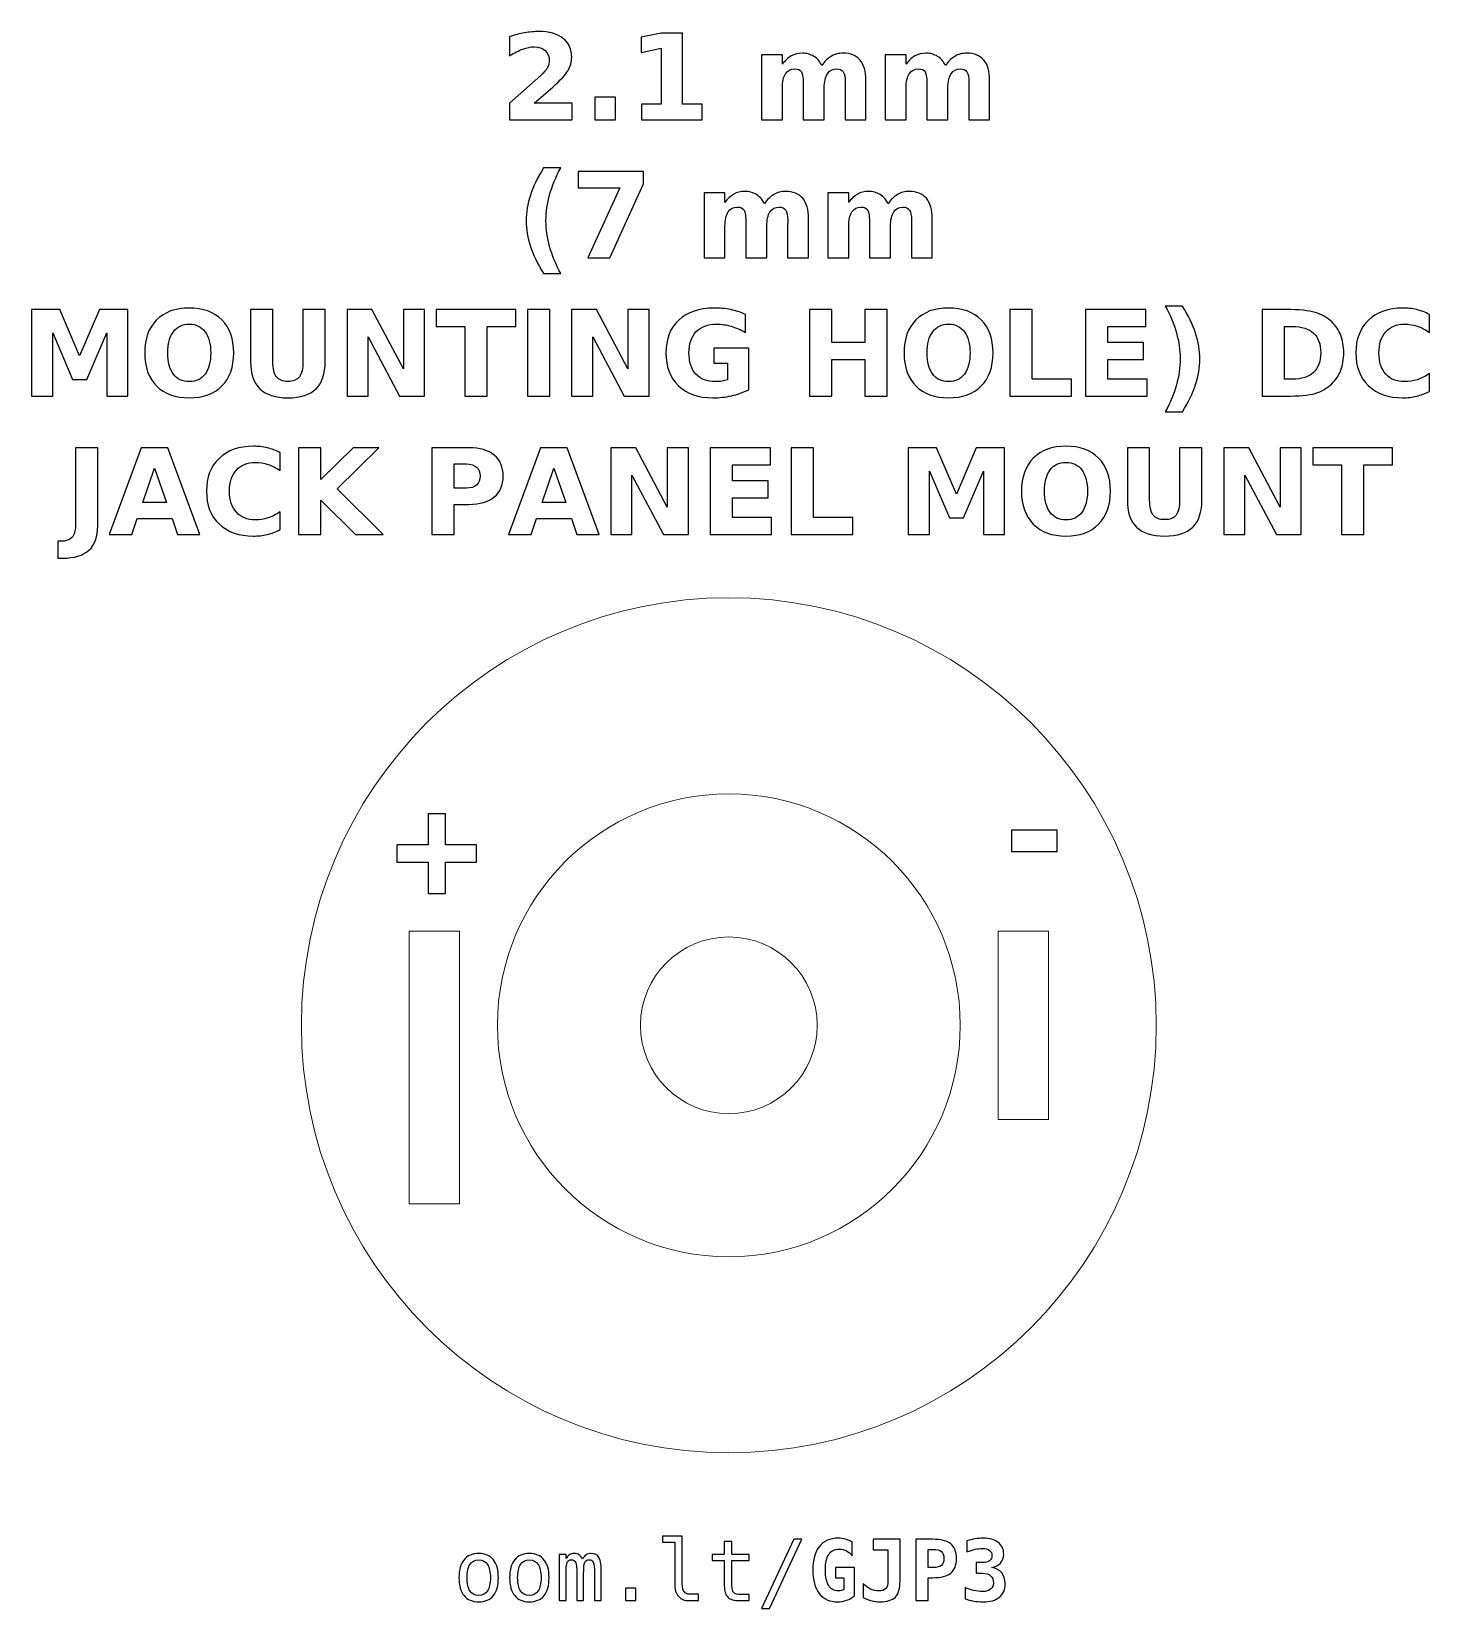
# Model space of a CAD drawing. Header units: centimetres. Extents: x -11.33 to -9.67, y -15.54 to -13.67.
import ezdxf

# ---------------------------------------------------------------- set-up
doc = ezdxf.new("R2010")
doc.units = ezdxf.units.CM
doc.header["$MEASUREMENT"] = 0
doc.layers.add('Layer 1', color=7, linetype='Continuous')

msp = doc.modelspace()

# ---------------------------------------------------------------- linework, layer by layer
at = {"layer": 'Layer 1', "lineweight": 20}
msp.add_lwpolyline([(-10.18, -14.962), (-10.12, -14.962), (-10.12, -14.738), (-10.18, -14.738), (-10.18, -14.962)], close=True, dxfattribs=at)
for major_axis in [(0, 0.508), (0, 0.275), (0, 0.105)]:
    msp.add_ellipse((-10.5, -14.85), major_axis=major_axis, ratio=1, dxfattribs=at)
at = {"layer": 'Layer 1', "color": 250}
for points, knots in [([(-10.73136, -13.75446), (-10.73136, -13.75446), (-10.68608, -13.75446), (-10.68608, -13.75446), (-10.68608, -13.75446), (-10.68608, -13.75446), (-10.68608, -13.77396), (-10.68608, -13.77396), (-10.68608, -13.77396), (-10.68608, -13.77396), (-10.76085, -13.77396), (-10.76085, -13.77396), (-10.76085, -13.77396), (-10.76085, -13.77396), (-10.76085, -13.75446), (-10.76085, -13.75446), (-10.76085, -13.75446), (-10.76085, -13.75446), (-10.72329, -13.72133), (-10.72329, -13.72133), (-10.72329, -13.72133), (-10.71993, -13.71829), (-10.71746, -13.71533), (-10.71586, -13.71244), (-10.71586, -13.71244), (-10.71424, -13.70954), (-10.71344, -13.70653), (-10.71344, -13.7034), (-10.71344, -13.7034), (-10.71344, -13.69858), (-10.71506, -13.6947), (-10.7183, -13.69176), (-10.7183, -13.69176), (-10.72153, -13.68882), (-10.72583, -13.68737), (-10.73122, -13.68737), (-10.73122, -13.68737), (-10.73535, -13.68737), (-10.73987, -13.68826), (-10.74479, -13.69002), (-10.74479, -13.69002), (-10.7497, -13.69179), (-10.75497, -13.69442), (-10.76057, -13.6979), (-10.76057, -13.6979), (-10.76057, -13.6979), (-10.76057, -13.6753), (-10.76057, -13.6753), (-10.76057, -13.6753), (-10.75459, -13.67333), (-10.74869, -13.67182), (-10.74286, -13.67079), (-10.74286, -13.67079), (-10.73702, -13.66975), (-10.73131, -13.66923), (-10.72569, -13.66923), (-10.72569, -13.66923), (-10.71339, -13.66923), (-10.70382, -13.67194), (-10.697, -13.67737), (-10.697, -13.67737), (-10.69018, -13.68278), (-10.68677, -13.69033), (-10.68677, -13.70004), (-10.68677, -13.70004), (-10.68677, -13.70564), (-10.68822, -13.71086), (-10.69112, -13.71571), (-10.69112, -13.71571), (-10.69401, -13.72055), (-10.7001, -13.72704), (-10.70937, -13.73518), (-10.70937, -13.73518), (-10.70937, -13.73518), (-10.73136, -13.75446), (-10.73136, -13.75446)], [0, 0, 0, 0, 0.0526316, 0.0526316, 0.0526316, 0.0526316, 0.1052632, 0.1052632, 0.1052632, 0.1052632, 0.1578947, 0.1578947, 0.1578947, 0.1578947, 0.2105263, 0.2105263, 0.2105263, 0.2105263, 0.2631579, 0.2631579, 0.2631579, 0.2631579, 0.3157895, 0.3157895, 0.3157895, 0.3157895, 0.3684211, 0.3684211, 0.3684211, 0.3684211, 0.4210526, 0.4210526, 0.4210526, 0.4210526, 0.4736842, 0.4736842, 0.4736842, 0.4736842, 0.5263158, 0.5263158, 0.5263158, 0.5263158, 0.5789474, 0.5789474, 0.5789474, 0.5789474, 0.6315789, 0.6315789, 0.6315789, 0.6315789, 0.6842105, 0.6842105, 0.6842105, 0.6842105, 0.7368421, 0.7368421, 0.7368421, 0.7368421, 0.7894737, 0.7894737, 0.7894737, 0.7894737, 0.8421053, 0.8421053, 0.8421053, 0.8421053, 0.8947368, 0.8947368, 0.8947368, 0.8947368, 0.9473684, 0.9473684, 0.9473684, 0.9473684, 1, 1, 1, 1]), ([(-10.6037, -13.75564), (-10.6037, -13.75564), (-10.58027, -13.75564), (-10.58027, -13.75564), (-10.58027, -13.75564), (-10.58027, -13.75564), (-10.58027, -13.68915), (-10.58027, -13.68915), (-10.58027, -13.68915), (-10.58027, -13.68915), (-10.60431, -13.69412), (-10.60431, -13.69412), (-10.60431, -13.69412), (-10.60431, -13.69412), (-10.60431, -13.67605), (-10.60431, -13.67605), (-10.60431, -13.67605), (-10.60431, -13.67605), (-10.58041, -13.67109), (-10.58041, -13.67109), (-10.58041, -13.67109), (-10.58041, -13.67109), (-10.5552, -13.67109), (-10.5552, -13.67109), (-10.5552, -13.67109), (-10.5552, -13.67109), (-10.5552, -13.75564), (-10.5552, -13.75564), (-10.5552, -13.75564), (-10.5552, -13.75564), (-10.53178, -13.75564), (-10.53178, -13.75564), (-10.53178, -13.75564), (-10.53178, -13.75564), (-10.53178, -13.77396), (-10.53178, -13.77396), (-10.53178, -13.77396), (-10.53178, -13.77396), (-10.6037, -13.77396), (-10.6037, -13.77396), (-10.6037, -13.77396), (-10.6037, -13.77396), (-10.6037, -13.75564), (-10.6037, -13.75564)], [0, 0, 0, 0, 0.0909091, 0.0909091, 0.0909091, 0.0909091, 0.1818182, 0.1818182, 0.1818182, 0.1818182, 0.2727273, 0.2727273, 0.2727273, 0.2727273, 0.3636364, 0.3636364, 0.3636364, 0.3636364, 0.4545455, 0.4545455, 0.4545455, 0.4545455, 0.5454545, 0.5454545, 0.5454545, 0.5454545, 0.6363636, 0.6363636, 0.6363636, 0.6363636, 0.7272727, 0.7272727, 0.7272727, 0.7272727, 0.8181818, 0.8181818, 0.8181818, 0.8181818, 0.9090909, 0.9090909, 0.9090909, 0.9090909, 1, 1, 1, 1]), ([(-10.38954, -13.70961), (-10.38641, -13.70484), (-10.38272, -13.70119), (-10.37841, -13.6987), (-10.37841, -13.6987), (-10.37411, -13.69618), (-10.36941, -13.69494), (-10.36426, -13.69494), (-10.36426, -13.69494), (-10.35539, -13.69494), (-10.34864, -13.69767), (-10.34401, -13.70315), (-10.34401, -13.70315), (-10.33937, -13.7086), (-10.33704, -13.71655), (-10.33704, -13.72697), (-10.33704, -13.72697), (-10.33704, -13.72697), (-10.33704, -13.77396), (-10.33704, -13.77396), (-10.33704, -13.77396), (-10.33704, -13.77396), (-10.36186, -13.77396), (-10.36186, -13.77396), (-10.36186, -13.77396), (-10.36186, -13.77396), (-10.36186, -13.73372), (-10.36186, -13.73372), (-10.36186, -13.73372), (-10.36181, -13.73313), (-10.36179, -13.73252), (-10.36176, -13.73186), (-10.36176, -13.73186), (-10.36174, -13.73123), (-10.36172, -13.73031), (-10.36172, -13.72911), (-10.36172, -13.72911), (-10.36172, -13.72365), (-10.36251, -13.71968), (-10.36414, -13.71723), (-10.36414, -13.71723), (-10.36574, -13.71476), (-10.36832, -13.71354), (-10.3719, -13.71354), (-10.3719, -13.71354), (-10.3766, -13.71354), (-10.3802, -13.71547), (-10.38276, -13.71933), (-10.38276, -13.71933), (-10.3853, -13.72318), (-10.38662, -13.72876), (-10.38672, -13.73607), (-10.38672, -13.73607), (-10.38672, -13.73607), (-10.38672, -13.77396), (-10.38672, -13.77396), (-10.38672, -13.77396), (-10.38672, -13.77396), (-10.41153, -13.77396), (-10.41153, -13.77396), (-10.41153, -13.77396), (-10.41153, -13.77396), (-10.41153, -13.73372), (-10.41153, -13.73372), (-10.41153, -13.73372), (-10.41153, -13.72518), (-10.41226, -13.71968), (-10.41374, -13.71723), (-10.41374, -13.71723), (-10.4152, -13.71476), (-10.41781, -13.71354), (-10.42157, -13.71354), (-10.42157, -13.71354), (-10.42632, -13.71354), (-10.42997, -13.71549), (-10.43253, -13.71937), (-10.43253, -13.71937), (-10.43509, -13.72325), (-10.43639, -13.72878), (-10.43639, -13.736), (-10.43639, -13.736), (-10.43639, -13.736), (-10.43639, -13.77396), (-10.43639, -13.77396), (-10.43639, -13.77396), (-10.43639, -13.77396), (-10.4612, -13.77396), (-10.4612, -13.77396), (-10.4612, -13.77396), (-10.4612, -13.77396), (-10.4612, -13.6968), (-10.4612, -13.6968), (-10.4612, -13.6968), (-10.4612, -13.6968), (-10.43639, -13.6968), (-10.43639, -13.6968), (-10.43639, -13.6968), (-10.43639, -13.6968), (-10.43639, -13.70811), (-10.43639, -13.70811), (-10.43639, -13.70811), (-10.43335, -13.70373), (-10.42987, -13.70047), (-10.42594, -13.69825), (-10.42594, -13.69825), (-10.42202, -13.69604), (-10.41769, -13.69494), (-10.41296, -13.69494), (-10.41296, -13.69494), (-10.40765, -13.69494), (-10.40292, -13.69623), (-10.39885, -13.6988), (-10.39885, -13.6988), (-10.39476, -13.70138), (-10.39165, -13.70498), (-10.38954, -13.70961)], [0, 0, 0, 0, 0.0344828, 0.0344828, 0.0344828, 0.0344828, 0.0689655, 0.0689655, 0.0689655, 0.0689655, 0.1034483, 0.1034483, 0.1034483, 0.1034483, 0.137931, 0.137931, 0.137931, 0.137931, 0.1724138, 0.1724138, 0.1724138, 0.1724138, 0.2068966, 0.2068966, 0.2068966, 0.2068966, 0.2413793, 0.2413793, 0.2413793, 0.2413793, 0.2758621, 0.2758621, 0.2758621, 0.2758621, 0.3103448, 0.3103448, 0.3103448, 0.3103448, 0.3448276, 0.3448276, 0.3448276, 0.3448276, 0.3793103, 0.3793103, 0.3793103, 0.3793103, 0.4137931, 0.4137931, 0.4137931, 0.4137931, 0.4482759, 0.4482759, 0.4482759, 0.4482759, 0.4827586, 0.4827586, 0.4827586, 0.4827586, 0.5172414, 0.5172414, 0.5172414, 0.5172414, 0.5517241, 0.5517241, 0.5517241, 0.5517241, 0.5862069, 0.5862069, 0.5862069, 0.5862069, 0.6206897, 0.6206897, 0.6206897, 0.6206897, 0.6551724, 0.6551724, 0.6551724, 0.6551724, 0.6896552, 0.6896552, 0.6896552, 0.6896552, 0.7241379, 0.7241379, 0.7241379, 0.7241379, 0.7586207, 0.7586207, 0.7586207, 0.7586207, 0.7931034, 0.7931034, 0.7931034, 0.7931034, 0.8275862, 0.8275862, 0.8275862, 0.8275862, 0.862069, 0.862069, 0.862069, 0.862069, 0.8965517, 0.8965517, 0.8965517, 0.8965517, 0.9310345, 0.9310345, 0.9310345, 0.9310345, 0.9655172, 0.9655172, 0.9655172, 0.9655172, 1, 1, 1, 1]), ([(-10.2425, -13.70961), (-10.23937, -13.70484), (-10.23568, -13.70119), (-10.23137, -13.6987), (-10.23137, -13.6987), (-10.22707, -13.69618), (-10.22237, -13.69494), (-10.21722, -13.69494), (-10.21722, -13.69494), (-10.20835, -13.69494), (-10.2016, -13.69767), (-10.19697, -13.70315), (-10.19697, -13.70315), (-10.19233, -13.7086), (-10.19, -13.71655), (-10.19, -13.72697), (-10.19, -13.72697), (-10.19, -13.72697), (-10.19, -13.77396), (-10.19, -13.77396), (-10.19, -13.77396), (-10.19, -13.77396), (-10.21482, -13.77396), (-10.21482, -13.77396), (-10.21482, -13.77396), (-10.21482, -13.77396), (-10.21482, -13.73372), (-10.21482, -13.73372), (-10.21482, -13.73372), (-10.21477, -13.73313), (-10.21475, -13.73252), (-10.21472, -13.73186), (-10.21472, -13.73186), (-10.2147, -13.73123), (-10.21468, -13.73031), (-10.21468, -13.72911), (-10.21468, -13.72911), (-10.21468, -13.72365), (-10.21547, -13.71968), (-10.2171, -13.71723), (-10.2171, -13.71723), (-10.2187, -13.71476), (-10.22128, -13.71354), (-10.22486, -13.71354), (-10.22486, -13.71354), (-10.22956, -13.71354), (-10.23316, -13.71547), (-10.23572, -13.71933), (-10.23572, -13.71933), (-10.23826, -13.72318), (-10.23958, -13.72876), (-10.23968, -13.73607), (-10.23968, -13.73607), (-10.23968, -13.73607), (-10.23968, -13.77396), (-10.23968, -13.77396), (-10.23968, -13.77396), (-10.23968, -13.77396), (-10.26449, -13.77396), (-10.26449, -13.77396), (-10.26449, -13.77396), (-10.26449, -13.77396), (-10.26449, -13.73372), (-10.26449, -13.73372), (-10.26449, -13.73372), (-10.26449, -13.72518), (-10.26522, -13.71968), (-10.2667, -13.71723), (-10.2667, -13.71723), (-10.26816, -13.71476), (-10.27077, -13.71354), (-10.27453, -13.71354), (-10.27453, -13.71354), (-10.27928, -13.71354), (-10.28293, -13.71549), (-10.28549, -13.71937), (-10.28549, -13.71937), (-10.28805, -13.72325), (-10.28935, -13.72878), (-10.28935, -13.736), (-10.28935, -13.736), (-10.28935, -13.736), (-10.28935, -13.77396), (-10.28935, -13.77396), (-10.28935, -13.77396), (-10.28935, -13.77396), (-10.31416, -13.77396), (-10.31416, -13.77396), (-10.31416, -13.77396), (-10.31416, -13.77396), (-10.31416, -13.6968), (-10.31416, -13.6968), (-10.31416, -13.6968), (-10.31416, -13.6968), (-10.28935, -13.6968), (-10.28935, -13.6968), (-10.28935, -13.6968), (-10.28935, -13.6968), (-10.28935, -13.70811), (-10.28935, -13.70811), (-10.28935, -13.70811), (-10.28631, -13.70373), (-10.28283, -13.70047), (-10.2789, -13.69825), (-10.2789, -13.69825), (-10.27498, -13.69604), (-10.27065, -13.69494), (-10.26592, -13.69494), (-10.26592, -13.69494), (-10.26061, -13.69494), (-10.25588, -13.69623), (-10.25181, -13.6988), (-10.25181, -13.6988), (-10.24772, -13.70138), (-10.24461, -13.70498), (-10.2425, -13.70961)], [0, 0, 0, 0, 0.0344828, 0.0344828, 0.0344828, 0.0344828, 0.0689655, 0.0689655, 0.0689655, 0.0689655, 0.1034483, 0.1034483, 0.1034483, 0.1034483, 0.137931, 0.137931, 0.137931, 0.137931, 0.1724138, 0.1724138, 0.1724138, 0.1724138, 0.2068966, 0.2068966, 0.2068966, 0.2068966, 0.2413793, 0.2413793, 0.2413793, 0.2413793, 0.2758621, 0.2758621, 0.2758621, 0.2758621, 0.3103448, 0.3103448, 0.3103448, 0.3103448, 0.3448276, 0.3448276, 0.3448276, 0.3448276, 0.3793103, 0.3793103, 0.3793103, 0.3793103, 0.4137931, 0.4137931, 0.4137931, 0.4137931, 0.4482759, 0.4482759, 0.4482759, 0.4482759, 0.4827586, 0.4827586, 0.4827586, 0.4827586, 0.5172414, 0.5172414, 0.5172414, 0.5172414, 0.5517241, 0.5517241, 0.5517241, 0.5517241, 0.5862069, 0.5862069, 0.5862069, 0.5862069, 0.6206897, 0.6206897, 0.6206897, 0.6206897, 0.6551724, 0.6551724, 0.6551724, 0.6551724, 0.6896552, 0.6896552, 0.6896552, 0.6896552, 0.7241379, 0.7241379, 0.7241379, 0.7241379, 0.7586207, 0.7586207, 0.7586207, 0.7586207, 0.7931034, 0.7931034, 0.7931034, 0.7931034, 0.8275862, 0.8275862, 0.8275862, 0.8275862, 0.862069, 0.862069, 0.862069, 0.862069, 0.8965517, 0.8965517, 0.8965517, 0.8965517, 0.9310345, 0.9310345, 0.9310345, 0.9310345, 0.9655172, 0.9655172, 0.9655172, 0.9655172, 1, 1, 1, 1]), ([(-10.65944, -13.74729), (-10.65944, -13.74729), (-10.63462, -13.74729), (-10.63462, -13.74729), (-10.63462, -13.74729), (-10.63462, -13.74729), (-10.63462, -13.77396), (-10.63462, -13.77396), (-10.63462, -13.77396), (-10.63462, -13.77396), (-10.65944, -13.77396), (-10.65944, -13.77396), (-10.65944, -13.77396), (-10.65944, -13.77396), (-10.65944, -13.74729), (-10.65944, -13.74729)], [0, 0, 0, 0, 0.25, 0.25, 0.25, 0.25, 0.5, 0.5, 0.5, 0.5, 0.75, 0.75, 0.75, 0.75, 1, 1, 1, 1]), ([(-10.69974, -13.95681), (-10.69974, -13.95681), (-10.7202, -13.95681), (-10.7202, -13.95681), (-10.7202, -13.95681), (-10.72723, -13.94548), (-10.73243, -13.93468), (-10.73577, -13.92445), (-10.73577, -13.92445), (-10.73913, -13.91424), (-10.7408, -13.90411), (-10.7408, -13.89404), (-10.7408, -13.89404), (-10.7408, -13.88398), (-10.73911, -13.87379), (-10.73575, -13.86349), (-10.73575, -13.86349), (-10.73236, -13.85317), (-10.72719, -13.8424), (-10.7202, -13.83113), (-10.7202, -13.83113), (-10.7202, -13.83113), (-10.69974, -13.83113), (-10.69974, -13.83113), (-10.69974, -13.83113), (-10.70562, -13.84202), (-10.71002, -13.85267), (-10.71296, -13.86307), (-10.71296, -13.86307), (-10.7159, -13.87346), (-10.71738, -13.88374), (-10.71738, -13.8939), (-10.71738, -13.8939), (-10.71738, -13.90406), (-10.71592, -13.91434), (-10.71301, -13.92478), (-10.71301, -13.92478), (-10.71009, -13.9352), (-10.70567, -13.94588), (-10.69974, -13.95681)], [0, 0, 0, 0, 0.1, 0.1, 0.1, 0.1, 0.2, 0.2, 0.2, 0.2, 0.3, 0.3, 0.3, 0.3, 0.4, 0.4, 0.4, 0.4, 0.5, 0.5, 0.5, 0.5, 0.6, 0.6, 0.6, 0.6, 0.7, 0.7, 0.7, 0.7, 0.8, 0.8, 0.8, 0.8, 0.9, 0.9, 0.9, 0.9, 1, 1, 1, 1]), ([(-10.67902, -13.83534), (-10.67902, -13.83534), (-10.6015, -13.83534), (-10.6015, -13.83534), (-10.6015, -13.83534), (-10.6015, -13.83534), (-10.6015, -13.8503), (-10.6015, -13.8503), (-10.6015, -13.8503), (-10.6015, -13.8503), (-10.6416, -13.93821), (-10.6416, -13.93821), (-10.6416, -13.93821), (-10.6416, -13.93821), (-10.66745, -13.93821), (-10.66745, -13.93821), (-10.66745, -13.93821), (-10.66745, -13.93821), (-10.62947, -13.85484), (-10.62947, -13.85484), (-10.62947, -13.85484), (-10.62947, -13.85484), (-10.67902, -13.85484), (-10.67902, -13.85484), (-10.67902, -13.85484), (-10.67902, -13.85484), (-10.67902, -13.83534), (-10.67902, -13.83534)], [0, 0, 0, 0, 0.1428571, 0.1428571, 0.1428571, 0.1428571, 0.2857143, 0.2857143, 0.2857143, 0.2857143, 0.4285714, 0.4285714, 0.4285714, 0.4285714, 0.5714286, 0.5714286, 0.5714286, 0.5714286, 0.7142857, 0.7142857, 0.7142857, 0.7142857, 0.8571429, 0.8571429, 0.8571429, 0.8571429, 1, 1, 1, 1]), ([(-10.45776, -13.87386), (-10.45463, -13.86909), (-10.45094, -13.86544), (-10.44663, -13.86295), (-10.44663, -13.86295), (-10.44233, -13.86043), (-10.43763, -13.85919), (-10.43248, -13.85919), (-10.43248, -13.85919), (-10.42361, -13.85919), (-10.41686, -13.86192), (-10.41223, -13.8674), (-10.41223, -13.8674), (-10.40759, -13.87285), (-10.40526, -13.8808), (-10.40526, -13.89122), (-10.40526, -13.89122), (-10.40526, -13.89122), (-10.40526, -13.93821), (-10.40526, -13.93821), (-10.40526, -13.93821), (-10.40526, -13.93821), (-10.43008, -13.93821), (-10.43008, -13.93821), (-10.43008, -13.93821), (-10.43008, -13.93821), (-10.43008, -13.89797), (-10.43008, -13.89797), (-10.43008, -13.89797), (-10.43003, -13.89738), (-10.43001, -13.89677), (-10.42998, -13.89611), (-10.42998, -13.89611), (-10.42996, -13.89548), (-10.42994, -13.89456), (-10.42994, -13.89336), (-10.42994, -13.89336), (-10.42994, -13.8879), (-10.43073, -13.88393), (-10.43236, -13.88148), (-10.43236, -13.88148), (-10.43396, -13.87901), (-10.43654, -13.87779), (-10.44012, -13.87779), (-10.44012, -13.87779), (-10.44482, -13.87779), (-10.44842, -13.87972), (-10.45098, -13.88358), (-10.45098, -13.88358), (-10.45352, -13.88743), (-10.45484, -13.89301), (-10.45494, -13.90032), (-10.45494, -13.90032), (-10.45494, -13.90032), (-10.45494, -13.93821), (-10.45494, -13.93821), (-10.45494, -13.93821), (-10.45494, -13.93821), (-10.47975, -13.93821), (-10.47975, -13.93821), (-10.47975, -13.93821), (-10.47975, -13.93821), (-10.47975, -13.89797), (-10.47975, -13.89797), (-10.47975, -13.89797), (-10.47975, -13.88943), (-10.48048, -13.88393), (-10.48196, -13.88148), (-10.48196, -13.88148), (-10.48342, -13.87901), (-10.48603, -13.87779), (-10.48979, -13.87779), (-10.48979, -13.87779), (-10.49454, -13.87779), (-10.49819, -13.87974), (-10.50075, -13.88362), (-10.50075, -13.88362), (-10.50331, -13.8875), (-10.50461, -13.89303), (-10.50461, -13.90025), (-10.50461, -13.90025), (-10.50461, -13.90025), (-10.50461, -13.93821), (-10.50461, -13.93821), (-10.50461, -13.93821), (-10.50461, -13.93821), (-10.52942, -13.93821), (-10.52942, -13.93821), (-10.52942, -13.93821), (-10.52942, -13.93821), (-10.52942, -13.86105), (-10.52942, -13.86105), (-10.52942, -13.86105), (-10.52942, -13.86105), (-10.50461, -13.86105), (-10.50461, -13.86105), (-10.50461, -13.86105), (-10.50461, -13.86105), (-10.50461, -13.87236), (-10.50461, -13.87236), (-10.50461, -13.87236), (-10.50157, -13.86798), (-10.49809, -13.86472), (-10.49416, -13.8625), (-10.49416, -13.8625), (-10.49024, -13.86029), (-10.48591, -13.85919), (-10.48118, -13.85919), (-10.48118, -13.85919), (-10.47587, -13.85919), (-10.47114, -13.86048), (-10.46707, -13.86305), (-10.46707, -13.86305), (-10.46298, -13.86563), (-10.45987, -13.86923), (-10.45776, -13.87386)], [0, 0, 0, 0, 0.0344828, 0.0344828, 0.0344828, 0.0344828, 0.0689655, 0.0689655, 0.0689655, 0.0689655, 0.1034483, 0.1034483, 0.1034483, 0.1034483, 0.137931, 0.137931, 0.137931, 0.137931, 0.1724138, 0.1724138, 0.1724138, 0.1724138, 0.2068966, 0.2068966, 0.2068966, 0.2068966, 0.2413793, 0.2413793, 0.2413793, 0.2413793, 0.2758621, 0.2758621, 0.2758621, 0.2758621, 0.3103448, 0.3103448, 0.3103448, 0.3103448, 0.3448276, 0.3448276, 0.3448276, 0.3448276, 0.3793103, 0.3793103, 0.3793103, 0.3793103, 0.4137931, 0.4137931, 0.4137931, 0.4137931, 0.4482759, 0.4482759, 0.4482759, 0.4482759, 0.4827586, 0.4827586, 0.4827586, 0.4827586, 0.5172414, 0.5172414, 0.5172414, 0.5172414, 0.5517241, 0.5517241, 0.5517241, 0.5517241, 0.5862069, 0.5862069, 0.5862069, 0.5862069, 0.6206897, 0.6206897, 0.6206897, 0.6206897, 0.6551724, 0.6551724, 0.6551724, 0.6551724, 0.6896552, 0.6896552, 0.6896552, 0.6896552, 0.7241379, 0.7241379, 0.7241379, 0.7241379, 0.7586207, 0.7586207, 0.7586207, 0.7586207, 0.7931034, 0.7931034, 0.7931034, 0.7931034, 0.8275862, 0.8275862, 0.8275862, 0.8275862, 0.862069, 0.862069, 0.862069, 0.862069, 0.8965517, 0.8965517, 0.8965517, 0.8965517, 0.9310345, 0.9310345, 0.9310345, 0.9310345, 0.9655172, 0.9655172, 0.9655172, 0.9655172, 1, 1, 1, 1]), ([(-10.31072, -13.87386), (-10.30759, -13.86909), (-10.3039, -13.86544), (-10.29959, -13.86295), (-10.29959, -13.86295), (-10.29529, -13.86043), (-10.29059, -13.85919), (-10.28544, -13.85919), (-10.28544, -13.85919), (-10.27657, -13.85919), (-10.26982, -13.86192), (-10.26519, -13.8674), (-10.26519, -13.8674), (-10.26055, -13.87285), (-10.25822, -13.8808), (-10.25822, -13.89122), (-10.25822, -13.89122), (-10.25822, -13.89122), (-10.25822, -13.93821), (-10.25822, -13.93821), (-10.25822, -13.93821), (-10.25822, -13.93821), (-10.28304, -13.93821), (-10.28304, -13.93821), (-10.28304, -13.93821), (-10.28304, -13.93821), (-10.28304, -13.89797), (-10.28304, -13.89797), (-10.28304, -13.89797), (-10.28299, -13.89738), (-10.28297, -13.89677), (-10.28294, -13.89611), (-10.28294, -13.89611), (-10.28292, -13.89548), (-10.2829, -13.89456), (-10.2829, -13.89336), (-10.2829, -13.89336), (-10.2829, -13.8879), (-10.28369, -13.88393), (-10.28532, -13.88148), (-10.28532, -13.88148), (-10.28692, -13.87901), (-10.2895, -13.87779), (-10.29308, -13.87779), (-10.29308, -13.87779), (-10.29778, -13.87779), (-10.30138, -13.87972), (-10.30394, -13.88358), (-10.30394, -13.88358), (-10.30648, -13.88743), (-10.3078, -13.89301), (-10.3079, -13.90032), (-10.3079, -13.90032), (-10.3079, -13.90032), (-10.3079, -13.93821), (-10.3079, -13.93821), (-10.3079, -13.93821), (-10.3079, -13.93821), (-10.33271, -13.93821), (-10.33271, -13.93821), (-10.33271, -13.93821), (-10.33271, -13.93821), (-10.33271, -13.89797), (-10.33271, -13.89797), (-10.33271, -13.89797), (-10.33271, -13.88943), (-10.33344, -13.88393), (-10.33492, -13.88148), (-10.33492, -13.88148), (-10.33638, -13.87901), (-10.33899, -13.87779), (-10.34275, -13.87779), (-10.34275, -13.87779), (-10.3475, -13.87779), (-10.35115, -13.87974), (-10.35371, -13.88362), (-10.35371, -13.88362), (-10.35627, -13.8875), (-10.35757, -13.89303), (-10.35757, -13.90025), (-10.35757, -13.90025), (-10.35757, -13.90025), (-10.35757, -13.93821), (-10.35757, -13.93821), (-10.35757, -13.93821), (-10.35757, -13.93821), (-10.38238, -13.93821), (-10.38238, -13.93821), (-10.38238, -13.93821), (-10.38238, -13.93821), (-10.38238, -13.86105), (-10.38238, -13.86105), (-10.38238, -13.86105), (-10.38238, -13.86105), (-10.35757, -13.86105), (-10.35757, -13.86105), (-10.35757, -13.86105), (-10.35757, -13.86105), (-10.35757, -13.87236), (-10.35757, -13.87236), (-10.35757, -13.87236), (-10.35453, -13.86798), (-10.35105, -13.86472), (-10.34712, -13.8625), (-10.34712, -13.8625), (-10.3432, -13.86029), (-10.33887, -13.85919), (-10.33414, -13.85919), (-10.33414, -13.85919), (-10.32883, -13.85919), (-10.3241, -13.86048), (-10.32003, -13.86305), (-10.32003, -13.86305), (-10.31594, -13.86563), (-10.31283, -13.86923), (-10.31072, -13.87386)], [0, 0, 0, 0, 0.0344828, 0.0344828, 0.0344828, 0.0344828, 0.0689655, 0.0689655, 0.0689655, 0.0689655, 0.1034483, 0.1034483, 0.1034483, 0.1034483, 0.137931, 0.137931, 0.137931, 0.137931, 0.1724138, 0.1724138, 0.1724138, 0.1724138, 0.2068966, 0.2068966, 0.2068966, 0.2068966, 0.2413793, 0.2413793, 0.2413793, 0.2413793, 0.2758621, 0.2758621, 0.2758621, 0.2758621, 0.3103448, 0.3103448, 0.3103448, 0.3103448, 0.3448276, 0.3448276, 0.3448276, 0.3448276, 0.3793103, 0.3793103, 0.3793103, 0.3793103, 0.4137931, 0.4137931, 0.4137931, 0.4137931, 0.4482759, 0.4482759, 0.4482759, 0.4482759, 0.4827586, 0.4827586, 0.4827586, 0.4827586, 0.5172414, 0.5172414, 0.5172414, 0.5172414, 0.5517241, 0.5517241, 0.5517241, 0.5517241, 0.5862069, 0.5862069, 0.5862069, 0.5862069, 0.6206897, 0.6206897, 0.6206897, 0.6206897, 0.6551724, 0.6551724, 0.6551724, 0.6551724, 0.6896552, 0.6896552, 0.6896552, 0.6896552, 0.7241379, 0.7241379, 0.7241379, 0.7241379, 0.7586207, 0.7586207, 0.7586207, 0.7586207, 0.7931034, 0.7931034, 0.7931034, 0.7931034, 0.8275862, 0.8275862, 0.8275862, 0.8275862, 0.862069, 0.862069, 0.862069, 0.862069, 0.8965517, 0.8965517, 0.8965517, 0.8965517, 0.9310345, 0.9310345, 0.9310345, 0.9310345, 0.9655172, 0.9655172, 0.9655172, 0.9655172, 1, 1, 1, 1]), ([(-9.98123, -14.12106), (-9.97535, -14.11013), (-9.97093, -14.09945), (-9.96799, -14.08903), (-9.96799, -14.08903), (-9.96505, -14.07859), (-9.96359, -14.06831), (-9.96359, -14.05815), (-9.96359, -14.05815), (-9.96359, -14.04799), (-9.96505, -14.03771), (-9.96799, -14.02732), (-9.96799, -14.02732), (-9.97093, -14.01692), (-9.97535, -14.00627), (-9.98123, -13.99538), (-9.98123, -13.99538), (-9.98123, -13.99538), (-9.96077, -13.99538), (-9.96077, -13.99538), (-9.96077, -13.99538), (-9.95379, -14.00665), (-9.94861, -14.01742), (-9.94522, -14.02774), (-9.94522, -14.02774), (-9.94186, -14.03804), (-9.94017, -14.04823), (-9.94017, -14.05829), (-9.94017, -14.05829), (-9.94017, -14.06836), (-9.94184, -14.07849), (-9.9452, -14.0887), (-9.9452, -14.0887), (-9.94854, -14.09893), (-9.95374, -14.10973), (-9.96077, -14.12106), (-9.96077, -14.12106), (-9.96077, -14.12106), (-9.98123, -14.12106), (-9.98123, -14.12106)], [0, 0, 0, 0, 0.1, 0.1, 0.1, 0.1, 0.2, 0.2, 0.2, 0.2, 0.3, 0.3, 0.3, 0.3, 0.4, 0.4, 0.4, 0.4, 0.5, 0.5, 0.5, 0.5, 0.6, 0.6, 0.6, 0.6, 0.7, 0.7, 0.7, 0.7, 0.8, 0.8, 0.8, 0.8, 0.9, 0.9, 0.9, 0.9, 1, 1, 1, 1]), ([(-11.3288, -13.99959), (-11.3288, -13.99959), (-11.29505, -13.99959), (-11.29505, -13.99959), (-11.29505, -13.99959), (-11.29505, -13.99959), (-11.2716, -14.05465), (-11.2716, -14.05465), (-11.2716, -14.05465), (-11.2716, -14.05465), (-11.24804, -13.99959), (-11.24804, -13.99959), (-11.24804, -13.99959), (-11.24804, -13.99959), (-11.21436, -13.99959), (-11.21436, -13.99959), (-11.21436, -13.99959), (-11.21436, -13.99959), (-11.21436, -14.10246), (-11.21436, -14.10246), (-11.21436, -14.10246), (-11.21436, -14.10246), (-11.23943, -14.10246), (-11.23943, -14.10246), (-11.23943, -14.10246), (-11.23943, -14.10246), (-11.23943, -14.02722), (-11.23943, -14.02722), (-11.23943, -14.02722), (-11.23943, -14.02722), (-11.26314, -14.08268), (-11.26314, -14.08268), (-11.26314, -14.08268), (-11.26314, -14.08268), (-11.27995, -14.08268), (-11.27995, -14.08268), (-11.27995, -14.08268), (-11.27995, -14.08268), (-11.30366, -14.02722), (-11.30366, -14.02722), (-11.30366, -14.02722), (-11.30366, -14.02722), (-11.30366, -14.10246), (-11.30366, -14.10246), (-11.30366, -14.10246), (-11.30366, -14.10246), (-11.3288, -14.10246), (-11.3288, -14.10246), (-11.3288, -14.10246), (-11.3288, -14.10246), (-11.3288, -13.99959), (-11.3288, -13.99959)], [0, 0, 0, 0, 0.0769231, 0.0769231, 0.0769231, 0.0769231, 0.1538462, 0.1538462, 0.1538462, 0.1538462, 0.2307692, 0.2307692, 0.2307692, 0.2307692, 0.3076923, 0.3076923, 0.3076923, 0.3076923, 0.3846154, 0.3846154, 0.3846154, 0.3846154, 0.4615385, 0.4615385, 0.4615385, 0.4615385, 0.5384615, 0.5384615, 0.5384615, 0.5384615, 0.6153846, 0.6153846, 0.6153846, 0.6153846, 0.6923077, 0.6923077, 0.6923077, 0.6923077, 0.7692308, 0.7692308, 0.7692308, 0.7692308, 0.8461538, 0.8461538, 0.8461538, 0.8461538, 0.9230769, 0.9230769, 0.9230769, 0.9230769, 1, 1, 1, 1]), ([(-11.14138, -13.99773), (-11.12485, -13.99773), (-11.11189, -14.00246), (-11.10253, -14.01194), (-11.10253, -14.01194), (-11.09315, -14.02139), (-11.08847, -14.03444), (-11.08847, -14.05112), (-11.08847, -14.05112), (-11.08847, -14.06775), (-11.09315, -14.0808), (-11.10253, -14.09025), (-11.10253, -14.09025), (-11.11189, -14.09973), (-11.12485, -14.10446), (-11.14138, -14.10446), (-11.14138, -14.10446), (-11.15787, -14.10446), (-11.1708, -14.09973), (-11.18021, -14.09025), (-11.18021, -14.09025), (-11.18959, -14.0808), (-11.1943, -14.06775), (-11.1943, -14.05112), (-11.1943, -14.05112), (-11.1943, -14.03444), (-11.18959, -14.02139), (-11.18021, -14.01194), (-11.18021, -14.01194), (-11.1708, -14.00246), (-11.15787, -13.99773), (-11.14138, -13.99773)], [0, 0, 0, 0, 0.125, 0.125, 0.125, 0.125, 0.25, 0.25, 0.25, 0.25, 0.375, 0.375, 0.375, 0.375, 0.5, 0.5, 0.5, 0.5, 0.625, 0.625, 0.625, 0.625, 0.75, 0.75, 0.75, 0.75, 0.875, 0.875, 0.875, 0.875, 1, 1, 1, 1]), ([(-11.0684, -13.99959), (-11.0684, -13.99959), (-11.04187, -13.99959), (-11.04187, -13.99959), (-11.04187, -13.99959), (-11.04187, -13.99959), (-11.04187, -14.06126), (-11.04187, -14.06126), (-11.04187, -14.06126), (-11.04187, -14.06975), (-11.04049, -14.07584), (-11.03771, -14.07948), (-11.03771, -14.07948), (-11.03493, -14.08313), (-11.0304, -14.08496), (-11.02409, -14.08496), (-11.02409, -14.08496), (-11.01774, -14.08496), (-11.01318, -14.08313), (-11.01041, -14.07948), (-11.01041, -14.07948), (-11.00763, -14.07584), (-11.00624, -14.06975), (-11.00624, -14.06126), (-11.00624, -14.06126), (-11.00624, -14.06126), (-11.00624, -13.99959), (-11.00624, -13.99959), (-11.00624, -13.99959), (-11.00624, -13.99959), (-10.97971, -13.99959), (-10.97971, -13.99959), (-10.97971, -13.99959), (-10.97971, -13.99959), (-10.97971, -14.06126), (-10.97971, -14.06126), (-10.97971, -14.06126), (-10.97971, -14.07581), (-10.98336, -14.08666), (-10.99067, -14.09378), (-10.99067, -14.09378), (-10.99796, -14.10091), (-11.00911, -14.10446), (-11.02409, -14.10446), (-11.02409, -14.10446), (-11.03903, -14.10446), (-11.05015, -14.10091), (-11.05744, -14.09378), (-11.05744, -14.09378), (-11.06476, -14.08666), (-11.0684, -14.07581), (-11.0684, -14.06126), (-11.0684, -14.06126), (-11.0684, -14.06126), (-11.0684, -13.99959), (-11.0684, -13.99959)], [0, 0, 0, 0, 0.0714286, 0.0714286, 0.0714286, 0.0714286, 0.1428571, 0.1428571, 0.1428571, 0.1428571, 0.2142857, 0.2142857, 0.2142857, 0.2142857, 0.2857143, 0.2857143, 0.2857143, 0.2857143, 0.3571429, 0.3571429, 0.3571429, 0.3571429, 0.4285714, 0.4285714, 0.4285714, 0.4285714, 0.5, 0.5, 0.5, 0.5, 0.5714286, 0.5714286, 0.5714286, 0.5714286, 0.6428571, 0.6428571, 0.6428571, 0.6428571, 0.7142857, 0.7142857, 0.7142857, 0.7142857, 0.7857143, 0.7857143, 0.7857143, 0.7857143, 0.8571429, 0.8571429, 0.8571429, 0.8571429, 0.9285714, 0.9285714, 0.9285714, 0.9285714, 1, 1, 1, 1]), ([(-10.95382, -13.99959), (-10.95382, -13.99959), (-10.92419, -13.99959), (-10.92419, -13.99959), (-10.92419, -13.99959), (-10.92419, -13.99959), (-10.88677, -14.07015), (-10.88677, -14.07015), (-10.88677, -14.07015), (-10.88677, -14.07015), (-10.88677, -13.99959), (-10.88677, -13.99959), (-10.88677, -13.99959), (-10.88677, -13.99959), (-10.86163, -13.99959), (-10.86163, -13.99959), (-10.86163, -13.99959), (-10.86163, -13.99959), (-10.86163, -14.10246), (-10.86163, -14.10246), (-10.86163, -14.10246), (-10.86163, -14.10246), (-10.89126, -14.10246), (-10.89126, -14.10246), (-10.89126, -14.10246), (-10.89126, -14.10246), (-10.92868, -14.0319), (-10.92868, -14.0319), (-10.92868, -14.0319), (-10.92868, -14.0319), (-10.92868, -14.10246), (-10.92868, -14.10246), (-10.92868, -14.10246), (-10.92868, -14.10246), (-10.95382, -14.10246), (-10.95382, -14.10246), (-10.95382, -14.10246), (-10.95382, -14.10246), (-10.95382, -13.99959), (-10.95382, -13.99959)], [0, 0, 0, 0, 0.1, 0.1, 0.1, 0.1, 0.2, 0.2, 0.2, 0.2, 0.3, 0.3, 0.3, 0.3, 0.4, 0.4, 0.4, 0.4, 0.5, 0.5, 0.5, 0.5, 0.6, 0.6, 0.6, 0.6, 0.7, 0.7, 0.7, 0.7, 0.8, 0.8, 0.8, 0.8, 0.9, 0.9, 0.9, 0.9, 1, 1, 1, 1]), ([(-10.84801, -13.99959), (-10.84801, -13.99959), (-10.75321, -13.99959), (-10.75321, -13.99959), (-10.75321, -13.99959), (-10.75321, -13.99959), (-10.75321, -14.01965), (-10.75321, -14.01965), (-10.75321, -14.01965), (-10.75321, -14.01965), (-10.78731, -14.01965), (-10.78731, -14.01965), (-10.78731, -14.01965), (-10.78731, -14.01965), (-10.78731, -14.10246), (-10.78731, -14.10246), (-10.78731, -14.10246), (-10.78731, -14.10246), (-10.81384, -14.10246), (-10.81384, -14.10246), (-10.81384, -14.10246), (-10.81384, -14.10246), (-10.81384, -14.01965), (-10.81384, -14.01965), (-10.81384, -14.01965), (-10.81384, -14.01965), (-10.84801, -14.01965), (-10.84801, -14.01965), (-10.84801, -14.01965), (-10.84801, -14.01965), (-10.84801, -13.99959), (-10.84801, -13.99959)], [0, 0, 0, 0, 0.125, 0.125, 0.125, 0.125, 0.25, 0.25, 0.25, 0.25, 0.375, 0.375, 0.375, 0.375, 0.5, 0.5, 0.5, 0.5, 0.625, 0.625, 0.625, 0.625, 0.75, 0.75, 0.75, 0.75, 0.875, 0.875, 0.875, 0.875, 1, 1, 1, 1]), ([(-10.73947, -13.99959), (-10.73947, -13.99959), (-10.71294, -13.99959), (-10.71294, -13.99959), (-10.71294, -13.99959), (-10.71294, -13.99959), (-10.71294, -14.10246), (-10.71294, -14.10246), (-10.71294, -14.10246), (-10.71294, -14.10246), (-10.73947, -14.10246), (-10.73947, -14.10246), (-10.73947, -14.10246), (-10.73947, -14.10246), (-10.73947, -13.99959), (-10.73947, -13.99959)], [0, 0, 0, 0, 0.25, 0.25, 0.25, 0.25, 0.5, 0.5, 0.5, 0.5, 0.75, 0.75, 0.75, 0.75, 1, 1, 1, 1]), ([(-10.68698, -13.99959), (-10.68698, -13.99959), (-10.65735, -13.99959), (-10.65735, -13.99959), (-10.65735, -13.99959), (-10.65735, -13.99959), (-10.61993, -14.07015), (-10.61993, -14.07015), (-10.61993, -14.07015), (-10.61993, -14.07015), (-10.61993, -13.99959), (-10.61993, -13.99959), (-10.61993, -13.99959), (-10.61993, -13.99959), (-10.59479, -13.99959), (-10.59479, -13.99959), (-10.59479, -13.99959), (-10.59479, -13.99959), (-10.59479, -14.10246), (-10.59479, -14.10246), (-10.59479, -14.10246), (-10.59479, -14.10246), (-10.62442, -14.10246), (-10.62442, -14.10246), (-10.62442, -14.10246), (-10.62442, -14.10246), (-10.66184, -14.0319), (-10.66184, -14.0319), (-10.66184, -14.0319), (-10.66184, -14.0319), (-10.66184, -14.10246), (-10.66184, -14.10246), (-10.66184, -14.10246), (-10.66184, -14.10246), (-10.68698, -14.10246), (-10.68698, -14.10246), (-10.68698, -14.10246), (-10.68698, -14.10246), (-10.68698, -13.99959), (-10.68698, -13.99959)], [0, 0, 0, 0, 0.1, 0.1, 0.1, 0.1, 0.2, 0.2, 0.2, 0.2, 0.3, 0.3, 0.3, 0.3, 0.4, 0.4, 0.4, 0.4, 0.5, 0.5, 0.5, 0.5, 0.6, 0.6, 0.6, 0.6, 0.7, 0.7, 0.7, 0.7, 0.8, 0.8, 0.8, 0.8, 0.9, 0.9, 0.9, 0.9, 1, 1, 1, 1]), ([(-10.47642, -14.09482), (-10.48303, -14.09804), (-10.48989, -14.10044), (-10.49702, -14.10206), (-10.49702, -14.10206), (-10.50415, -14.10366), (-10.51148, -14.10446), (-10.51908, -14.10446), (-10.51908, -14.10446), (-10.5362, -14.10446), (-10.54977, -14.09966), (-10.55979, -14.09009), (-10.55979, -14.09009), (-10.56981, -14.08052), (-10.57482, -14.06754), (-10.57482, -14.05112), (-10.57482, -14.05112), (-10.57482, -14.03454), (-10.56971, -14.02151), (-10.55953, -14.01198), (-10.55953, -14.01198), (-10.54932, -14.00248), (-10.53535, -13.99773), (-10.51762, -13.99773), (-10.51762, -13.99773), (-10.51078, -13.99773), (-10.50422, -13.99837), (-10.49794, -13.99966), (-10.49794, -13.99966), (-10.49168, -14.00095), (-10.48575, -14.00286), (-10.4802, -14.00538), (-10.4802, -14.00538), (-10.4802, -14.00538), (-10.4802, -14.02666), (-10.4802, -14.02666), (-10.4802, -14.02666), (-10.48594, -14.02339), (-10.49166, -14.02097), (-10.49733, -14.01937), (-10.49733, -14.01937), (-10.50299, -14.01775), (-10.50868, -14.01695), (-10.51438, -14.01695), (-10.51438, -14.01695), (-10.52496, -14.01695), (-10.5331, -14.01991), (-10.53881, -14.02581), (-10.53881, -14.02581), (-10.54453, -14.03172), (-10.5474, -14.04016), (-10.5474, -14.05112), (-10.5474, -14.05112), (-10.5474, -14.06201), (-10.54464, -14.07043), (-10.53912, -14.07635), (-10.53912, -14.07635), (-10.53361, -14.08228), (-10.52578, -14.08524), (-10.51562, -14.08524), (-10.51562, -14.08524), (-10.51287, -14.08524), (-10.51031, -14.08508), (-10.50793, -14.08473), (-10.50793, -14.08473), (-10.50556, -14.08437), (-10.50344, -14.08383), (-10.50156, -14.0831), (-10.50156, -14.0831), (-10.50156, -14.0831), (-10.50156, -14.06311), (-10.50156, -14.06311), (-10.50156, -14.06311), (-10.50156, -14.06311), (-10.51774, -14.06311), (-10.51774, -14.06311), (-10.51774, -14.06311), (-10.51774, -14.06311), (-10.51774, -14.04533), (-10.51774, -14.04533), (-10.51774, -14.04533), (-10.51774, -14.04533), (-10.47642, -14.04533), (-10.47642, -14.04533), (-10.47642, -14.04533), (-10.47642, -14.04533), (-10.47642, -14.09482), (-10.47642, -14.09482)], [0, 0, 0, 0, 0.0454545, 0.0454545, 0.0454545, 0.0454545, 0.0909091, 0.0909091, 0.0909091, 0.0909091, 0.1363636, 0.1363636, 0.1363636, 0.1363636, 0.1818182, 0.1818182, 0.1818182, 0.1818182, 0.2272727, 0.2272727, 0.2272727, 0.2272727, 0.2727273, 0.2727273, 0.2727273, 0.2727273, 0.3181818, 0.3181818, 0.3181818, 0.3181818, 0.3636364, 0.3636364, 0.3636364, 0.3636364, 0.4090909, 0.4090909, 0.4090909, 0.4090909, 0.4545455, 0.4545455, 0.4545455, 0.4545455, 0.5, 0.5, 0.5, 0.5, 0.5454545, 0.5454545, 0.5454545, 0.5454545, 0.5909091, 0.5909091, 0.5909091, 0.5909091, 0.6363636, 0.6363636, 0.6363636, 0.6363636, 0.6818182, 0.6818182, 0.6818182, 0.6818182, 0.7272727, 0.7272727, 0.7272727, 0.7272727, 0.7727273, 0.7727273, 0.7727273, 0.7727273, 0.8181818, 0.8181818, 0.8181818, 0.8181818, 0.8636364, 0.8636364, 0.8636364, 0.8636364, 0.9090909, 0.9090909, 0.9090909, 0.9090909, 0.9545455, 0.9545455, 0.9545455, 0.9545455, 1, 1, 1, 1]), ([(-10.40393, -13.99959), (-10.40393, -13.99959), (-10.3774, -13.99959), (-10.3774, -13.99959), (-10.3774, -13.99959), (-10.3774, -13.99959), (-10.3774, -14.0388), (-10.3774, -14.0388), (-10.3774, -14.0388), (-10.3774, -14.0388), (-10.33827, -14.0388), (-10.33827, -14.0388), (-10.33827, -14.0388), (-10.33827, -14.0388), (-10.33827, -13.99959), (-10.33827, -13.99959), (-10.33827, -13.99959), (-10.33827, -13.99959), (-10.31174, -13.99959), (-10.31174, -13.99959), (-10.31174, -13.99959), (-10.31174, -13.99959), (-10.31174, -14.10246), (-10.31174, -14.10246), (-10.31174, -14.10246), (-10.31174, -14.10246), (-10.33827, -14.10246), (-10.33827, -14.10246), (-10.33827, -14.10246), (-10.33827, -14.10246), (-10.33827, -14.05886), (-10.33827, -14.05886), (-10.33827, -14.05886), (-10.33827, -14.05886), (-10.3774, -14.05886), (-10.3774, -14.05886), (-10.3774, -14.05886), (-10.3774, -14.05886), (-10.3774, -14.10246), (-10.3774, -14.10246), (-10.3774, -14.10246), (-10.3774, -14.10246), (-10.40393, -14.10246), (-10.40393, -14.10246), (-10.40393, -14.10246), (-10.40393, -14.10246), (-10.40393, -13.99959), (-10.40393, -13.99959)], [0, 0, 0, 0, 0.0833333, 0.0833333, 0.0833333, 0.0833333, 0.1666667, 0.1666667, 0.1666667, 0.1666667, 0.25, 0.25, 0.25, 0.25, 0.3333333, 0.3333333, 0.3333333, 0.3333333, 0.4166667, 0.4166667, 0.4166667, 0.4166667, 0.5, 0.5, 0.5, 0.5, 0.5833333, 0.5833333, 0.5833333, 0.5833333, 0.6666667, 0.6666667, 0.6666667, 0.6666667, 0.75, 0.75, 0.75, 0.75, 0.8333333, 0.8333333, 0.8333333, 0.8333333, 0.9166667, 0.9166667, 0.9166667, 0.9166667, 1, 1, 1, 1]), ([(-10.23885, -13.99773), (-10.22232, -13.99773), (-10.20936, -14.00246), (-10.2, -14.01194), (-10.2, -14.01194), (-10.19062, -14.02139), (-10.18594, -14.03444), (-10.18594, -14.05112), (-10.18594, -14.05112), (-10.18594, -14.06775), (-10.19062, -14.0808), (-10.2, -14.09025), (-10.2, -14.09025), (-10.20936, -14.09973), (-10.22232, -14.10446), (-10.23885, -14.10446), (-10.23885, -14.10446), (-10.25534, -14.10446), (-10.26827, -14.09973), (-10.27768, -14.09025), (-10.27768, -14.09025), (-10.28706, -14.0808), (-10.29177, -14.06775), (-10.29177, -14.05112), (-10.29177, -14.05112), (-10.29177, -14.03444), (-10.28706, -14.02139), (-10.27768, -14.01194), (-10.27768, -14.01194), (-10.26827, -14.00246), (-10.25534, -13.99773), (-10.23885, -13.99773)], [0, 0, 0, 0, 0.125, 0.125, 0.125, 0.125, 0.25, 0.25, 0.25, 0.25, 0.375, 0.375, 0.375, 0.375, 0.5, 0.5, 0.5, 0.5, 0.625, 0.625, 0.625, 0.625, 0.75, 0.75, 0.75, 0.75, 0.875, 0.875, 0.875, 0.875, 1, 1, 1, 1]), ([(-10.16587, -13.99959), (-10.16587, -13.99959), (-10.13934, -13.99959), (-10.13934, -13.99959), (-10.13934, -13.99959), (-10.13934, -13.99959), (-10.13934, -14.0824), (-10.13934, -14.0824), (-10.13934, -14.0824), (-10.13934, -14.0824), (-10.09278, -14.0824), (-10.09278, -14.0824), (-10.09278, -14.0824), (-10.09278, -14.0824), (-10.09278, -14.10246), (-10.09278, -14.10246), (-10.09278, -14.10246), (-10.09278, -14.10246), (-10.16587, -14.10246), (-10.16587, -14.10246), (-10.16587, -14.10246), (-10.16587, -14.10246), (-10.16587, -13.99959), (-10.16587, -13.99959)], [0, 0, 0, 0, 0.1666667, 0.1666667, 0.1666667, 0.1666667, 0.3333333, 0.3333333, 0.3333333, 0.3333333, 0.5, 0.5, 0.5, 0.5, 0.6666667, 0.6666667, 0.6666667, 0.6666667, 0.8333333, 0.8333333, 0.8333333, 0.8333333, 1, 1, 1, 1]), ([(-10.07596, -13.99959), (-10.07596, -13.99959), (-10.00437, -13.99959), (-10.00437, -13.99959), (-10.00437, -13.99959), (-10.00437, -13.99959), (-10.00437, -14.01965), (-10.00437, -14.01965), (-10.00437, -14.01965), (-10.00437, -14.01965), (-10.04943, -14.01965), (-10.04943, -14.01965), (-10.04943, -14.01965), (-10.04943, -14.01965), (-10.04943, -14.0388), (-10.04943, -14.0388), (-10.04943, -14.0388), (-10.04943, -14.0388), (-10.00708, -14.0388), (-10.00708, -14.0388), (-10.00708, -14.0388), (-10.00708, -14.0388), (-10.00708, -14.05886), (-10.00708, -14.05886), (-10.00708, -14.05886), (-10.00708, -14.05886), (-10.04943, -14.05886), (-10.04943, -14.05886), (-10.04943, -14.05886), (-10.04943, -14.05886), (-10.04943, -14.0824), (-10.04943, -14.0824), (-10.04943, -14.0824), (-10.04943, -14.0824), (-10.00287, -14.0824), (-10.00287, -14.0824), (-10.00287, -14.0824), (-10.00287, -14.0824), (-10.00287, -14.10246), (-10.00287, -14.10246), (-10.00287, -14.10246), (-10.00287, -14.10246), (-10.07596, -14.10246), (-10.07596, -14.10246), (-10.07596, -14.10246), (-10.07596, -14.10246), (-10.07596, -13.99959), (-10.07596, -13.99959)], [0, 0, 0, 0, 0.0833333, 0.0833333, 0.0833333, 0.0833333, 0.1666667, 0.1666667, 0.1666667, 0.1666667, 0.25, 0.25, 0.25, 0.25, 0.3333333, 0.3333333, 0.3333333, 0.3333333, 0.4166667, 0.4166667, 0.4166667, 0.4166667, 0.5, 0.5, 0.5, 0.5, 0.5833333, 0.5833333, 0.5833333, 0.5833333, 0.6666667, 0.6666667, 0.6666667, 0.6666667, 0.75, 0.75, 0.75, 0.75, 0.8333333, 0.8333333, 0.8333333, 0.8333333, 0.9166667, 0.9166667, 0.9166667, 0.9166667, 1, 1, 1, 1]), ([(-9.86594, -13.99959), (-9.86594, -13.99959), (-9.83795, -13.99959), (-9.83795, -13.99959), (-9.83795, -13.99959), (-9.82234, -13.99959), (-9.81072, -14.0007), (-9.80308, -14.00293), (-9.80308, -14.00293), (-9.79543, -14.00516), (-9.78887, -14.00893), (-9.78339, -14.01427), (-9.78339, -14.01427), (-9.77857, -14.0189), (-9.775, -14.02426), (-9.77264, -14.03033), (-9.77264, -14.03033), (-9.77032, -14.03637), (-9.76914, -14.04324), (-9.76914, -14.05093), (-9.76914, -14.05093), (-9.76914, -14.05869), (-9.77032, -14.06561), (-9.77264, -14.0717), (-9.77264, -14.0717), (-9.775, -14.07779), (-9.77857, -14.08315), (-9.78339, -14.08778), (-9.78339, -14.08778), (-9.78892, -14.09312), (-9.79553, -14.09689), (-9.80324, -14.09912), (-9.80324, -14.09912), (-9.81096, -14.10135), (-9.82253, -14.10246), (-9.83795, -14.10246), (-9.83795, -14.10246), (-9.83795, -14.10246), (-9.86594, -14.10246), (-9.86594, -14.10246), (-9.86594, -14.10246), (-9.86594, -14.10246), (-9.86594, -13.99959), (-9.86594, -13.99959)], [0, 0, 0, 0, 0.0909091, 0.0909091, 0.0909091, 0.0909091, 0.1818182, 0.1818182, 0.1818182, 0.1818182, 0.2727273, 0.2727273, 0.2727273, 0.2727273, 0.3636364, 0.3636364, 0.3636364, 0.3636364, 0.4545455, 0.4545455, 0.4545455, 0.4545455, 0.5454545, 0.5454545, 0.5454545, 0.5454545, 0.6363636, 0.6363636, 0.6363636, 0.6363636, 0.7272727, 0.7272727, 0.7272727, 0.7272727, 0.8181818, 0.8181818, 0.8181818, 0.8181818, 0.9090909, 0.9090909, 0.9090909, 0.9090909, 1, 1, 1, 1]), ([(-9.66724, -14.09682), (-9.6721, -14.09933), (-9.67718, -14.10124), (-9.68248, -14.10253), (-9.68248, -14.10253), (-9.68774, -14.10382), (-9.69327, -14.10446), (-9.69901, -14.10446), (-9.69901, -14.10446), (-9.71613, -14.10446), (-9.7297, -14.09966), (-9.73972, -14.09009), (-9.73972, -14.09009), (-9.74974, -14.08052), (-9.75475, -14.06754), (-9.75475, -14.05112), (-9.75475, -14.05112), (-9.75475, -14.03468), (-9.74974, -14.02167), (-9.73972, -14.0121), (-9.73972, -14.0121), (-9.7297, -14.00253), (-9.71613, -13.99773), (-9.69901, -13.99773), (-9.69901, -13.99773), (-9.69327, -13.99773), (-9.68774, -13.99837), (-9.68248, -13.99966), (-9.68248, -13.99966), (-9.67718, -14.00095), (-9.6721, -14.00286), (-9.66724, -14.00538), (-9.66724, -14.00538), (-9.66724, -14.00538), (-9.66724, -14.02666), (-9.66724, -14.02666), (-9.66724, -14.02666), (-9.67215, -14.0233), (-9.677, -14.02085), (-9.68177, -14.0193), (-9.68177, -14.0193), (-9.68654, -14.01772), (-9.69158, -14.01695), (-9.69687, -14.01695), (-9.69687, -14.01695), (-9.70632, -14.01695), (-9.71378, -14.01998), (-9.71919, -14.02605), (-9.71919, -14.02605), (-9.72462, -14.03212), (-9.72733, -14.04047), (-9.72733, -14.05112), (-9.72733, -14.05112), (-9.72733, -14.06175), (-9.72462, -14.07008), (-9.71919, -14.07614), (-9.71919, -14.07614), (-9.71378, -14.08221), (-9.70632, -14.08524), (-9.69687, -14.08524), (-9.69687, -14.08524), (-9.69158, -14.08524), (-9.68654, -14.08447), (-9.68177, -14.08289), (-9.68177, -14.08289), (-9.677, -14.08134), (-9.67215, -14.07889), (-9.66724, -14.07553), (-9.66724, -14.07553), (-9.66724, -14.07553), (-9.66724, -14.09682), (-9.66724, -14.09682)], [0, 0, 0, 0, 0.0555556, 0.0555556, 0.0555556, 0.0555556, 0.1111111, 0.1111111, 0.1111111, 0.1111111, 0.1666667, 0.1666667, 0.1666667, 0.1666667, 0.2222222, 0.2222222, 0.2222222, 0.2222222, 0.2777778, 0.2777778, 0.2777778, 0.2777778, 0.3333333, 0.3333333, 0.3333333, 0.3333333, 0.3888889, 0.3888889, 0.3888889, 0.3888889, 0.4444444, 0.4444444, 0.4444444, 0.4444444, 0.5, 0.5, 0.5, 0.5, 0.5555556, 0.5555556, 0.5555556, 0.5555556, 0.6111111, 0.6111111, 0.6111111, 0.6111111, 0.6666667, 0.6666667, 0.6666667, 0.6666667, 0.7222222, 0.7222222, 0.7222222, 0.7222222, 0.7777778, 0.7777778, 0.7777778, 0.7777778, 0.8333333, 0.8333333, 0.8333333, 0.8333333, 0.8888889, 0.8888889, 0.8888889, 0.8888889, 0.9444444, 0.9444444, 0.9444444, 0.9444444, 1, 1, 1, 1]), ([(-11.14138, -14.01695), (-11.14947, -14.01695), (-11.15573, -14.01993), (-11.1602, -14.02591), (-11.1602, -14.02591), (-11.16464, -14.03188), (-11.16688, -14.04028), (-11.16688, -14.05112), (-11.16688, -14.05112), (-11.16688, -14.06194), (-11.16464, -14.07031), (-11.1602, -14.07628), (-11.1602, -14.07628), (-11.15573, -14.08226), (-11.14947, -14.08524), (-11.14138, -14.08524), (-11.14138, -14.08524), (-11.13324, -14.08524), (-11.12697, -14.08226), (-11.1225, -14.07628), (-11.1225, -14.07628), (-11.11805, -14.07031), (-11.11582, -14.06194), (-11.11582, -14.05112), (-11.11582, -14.05112), (-11.11582, -14.04028), (-11.11805, -14.03188), (-11.1225, -14.02591), (-11.1225, -14.02591), (-11.12697, -14.01993), (-11.13324, -14.01695), (-11.14138, -14.01695)], [0, 0, 0, 0, 0.125, 0.125, 0.125, 0.125, 0.25, 0.25, 0.25, 0.25, 0.375, 0.375, 0.375, 0.375, 0.5, 0.5, 0.5, 0.5, 0.625, 0.625, 0.625, 0.625, 0.75, 0.75, 0.75, 0.75, 0.875, 0.875, 0.875, 0.875, 1, 1, 1, 1]), ([(-10.23885, -14.01695), (-10.24694, -14.01695), (-10.2532, -14.01993), (-10.25767, -14.02591), (-10.25767, -14.02591), (-10.26211, -14.03188), (-10.26435, -14.04028), (-10.26435, -14.05112), (-10.26435, -14.05112), (-10.26435, -14.06194), (-10.26211, -14.07031), (-10.25767, -14.07628), (-10.25767, -14.07628), (-10.2532, -14.08226), (-10.24694, -14.08524), (-10.23885, -14.08524), (-10.23885, -14.08524), (-10.23071, -14.08524), (-10.22444, -14.08226), (-10.21997, -14.07628), (-10.21997, -14.07628), (-10.21552, -14.07031), (-10.21329, -14.06194), (-10.21329, -14.05112), (-10.21329, -14.05112), (-10.21329, -14.04028), (-10.21552, -14.03188), (-10.21997, -14.02591), (-10.21997, -14.02591), (-10.22444, -14.01993), (-10.23071, -14.01695), (-10.23885, -14.01695)], [0, 0, 0, 0, 0.125, 0.125, 0.125, 0.125, 0.25, 0.25, 0.25, 0.25, 0.375, 0.375, 0.375, 0.375, 0.5, 0.5, 0.5, 0.5, 0.625, 0.625, 0.625, 0.625, 0.75, 0.75, 0.75, 0.75, 0.875, 0.875, 0.875, 0.875, 1, 1, 1, 1]), ([(-9.83941, -14.01965), (-9.83941, -14.01965), (-9.83941, -14.0824), (-9.83941, -14.0824), (-9.83941, -14.0824), (-9.83941, -14.0824), (-9.82991, -14.0824), (-9.82991, -14.0824), (-9.82991, -14.0824), (-9.81907, -14.0824), (-9.81079, -14.07972), (-9.80508, -14.07433), (-9.80508, -14.07433), (-9.79936, -14.06897), (-9.79649, -14.06116), (-9.79649, -14.05093), (-9.79649, -14.05093), (-9.79649, -14.04072), (-9.79934, -14.03296), (-9.80503, -14.02765), (-9.80503, -14.02765), (-9.81072, -14.02231), (-9.81902, -14.01965), (-9.82991, -14.01965), (-9.82991, -14.01965), (-9.82991, -14.01965), (-9.83941, -14.01965), (-9.83941, -14.01965)], [0, 0, 0, 0, 0.1428571, 0.1428571, 0.1428571, 0.1428571, 0.2857143, 0.2857143, 0.2857143, 0.2857143, 0.4285714, 0.4285714, 0.4285714, 0.4285714, 0.5714286, 0.5714286, 0.5714286, 0.5714286, 0.7142857, 0.7142857, 0.7142857, 0.7142857, 0.8571429, 0.8571429, 0.8571429, 0.8571429, 1, 1, 1, 1]), ([(-11.27664, -14.16384), (-11.27664, -14.16384), (-11.25011, -14.16384), (-11.25011, -14.16384), (-11.25011, -14.16384), (-11.25011, -14.16384), (-11.25011, -14.25671), (-11.25011, -14.25671), (-11.25011, -14.25671), (-11.25011, -14.26953), (-11.25359, -14.2791), (-11.26055, -14.28545), (-11.26055, -14.28545), (-11.26752, -14.29178), (-11.27805, -14.29496), (-11.29214, -14.29496), (-11.29214, -14.29496), (-11.29214, -14.29496), (-11.29753, -14.29496), (-11.29753, -14.29496), (-11.29753, -14.29496), (-11.29753, -14.29496), (-11.29753, -14.27489), (-11.29753, -14.27489), (-11.29753, -14.27489), (-11.29753, -14.27489), (-11.29339, -14.27489), (-11.29339, -14.27489), (-11.29339, -14.27489), (-11.28788, -14.27489), (-11.2837, -14.27337), (-11.28087, -14.27028), (-11.28087, -14.27028), (-11.27805, -14.2672), (-11.27664, -14.26269), (-11.27664, -14.25671), (-11.27664, -14.25671), (-11.27664, -14.25671), (-11.27664, -14.16384), (-11.27664, -14.16384)], [0, 0, 0, 0, 0.1, 0.1, 0.1, 0.1, 0.2, 0.2, 0.2, 0.2, 0.3, 0.3, 0.3, 0.3, 0.4, 0.4, 0.4, 0.4, 0.5, 0.5, 0.5, 0.5, 0.6, 0.6, 0.6, 0.6, 0.7, 0.7, 0.7, 0.7, 0.8, 0.8, 0.8, 0.8, 0.9, 0.9, 0.9, 0.9, 1, 1, 1, 1]), ([(-11.16173, -14.24799), (-11.16173, -14.24799), (-11.20322, -14.24799), (-11.20322, -14.24799), (-11.20322, -14.24799), (-11.20322, -14.24799), (-11.20976, -14.26671), (-11.20976, -14.26671), (-11.20976, -14.26671), (-11.20976, -14.26671), (-11.23643, -14.26671), (-11.23643, -14.26671), (-11.23643, -14.26671), (-11.23643, -14.26671), (-11.19833, -14.16384), (-11.19833, -14.16384), (-11.19833, -14.16384), (-11.19833, -14.16384), (-11.1667, -14.16384), (-11.1667, -14.16384), (-11.1667, -14.16384), (-11.1667, -14.16384), (-11.1286, -14.26671), (-11.1286, -14.26671), (-11.1286, -14.26671), (-11.1286, -14.26671), (-11.15527, -14.26671), (-11.15527, -14.26671), (-11.15527, -14.26671), (-11.15527, -14.26671), (-11.16173, -14.24799), (-11.16173, -14.24799)], [0, 0, 0, 0, 0.125, 0.125, 0.125, 0.125, 0.25, 0.25, 0.25, 0.25, 0.375, 0.375, 0.375, 0.375, 0.5, 0.5, 0.5, 0.5, 0.625, 0.625, 0.625, 0.625, 0.75, 0.75, 0.75, 0.75, 0.875, 0.875, 0.875, 0.875, 1, 1, 1, 1]), ([(-11.03335, -14.26107), (-11.03821, -14.26358), (-11.04329, -14.26549), (-11.04859, -14.26678), (-11.04859, -14.26678), (-11.05385, -14.26807), (-11.05938, -14.26871), (-11.06512, -14.26871), (-11.06512, -14.26871), (-11.08224, -14.26871), (-11.09581, -14.26391), (-11.10583, -14.25434), (-11.10583, -14.25434), (-11.11585, -14.24477), (-11.12086, -14.23179), (-11.12086, -14.21537), (-11.12086, -14.21537), (-11.12086, -14.19893), (-11.11585, -14.18592), (-11.10583, -14.17635), (-11.10583, -14.17635), (-11.09581, -14.16678), (-11.08224, -14.16198), (-11.06512, -14.16198), (-11.06512, -14.16198), (-11.05938, -14.16198), (-11.05385, -14.16262), (-11.04859, -14.16391), (-11.04859, -14.16391), (-11.04329, -14.1652), (-11.03821, -14.16711), (-11.03335, -14.16963), (-11.03335, -14.16963), (-11.03335, -14.16963), (-11.03335, -14.19091), (-11.03335, -14.19091), (-11.03335, -14.19091), (-11.03826, -14.18755), (-11.04311, -14.1851), (-11.04788, -14.18355), (-11.04788, -14.18355), (-11.05265, -14.18197), (-11.05769, -14.1812), (-11.06298, -14.1812), (-11.06298, -14.1812), (-11.07243, -14.1812), (-11.07989, -14.18423), (-11.0853, -14.1903), (-11.0853, -14.1903), (-11.09073, -14.19637), (-11.09344, -14.20472), (-11.09344, -14.21537), (-11.09344, -14.21537), (-11.09344, -14.226), (-11.09073, -14.23433), (-11.0853, -14.24039), (-11.0853, -14.24039), (-11.07989, -14.24646), (-11.07243, -14.24949), (-11.06298, -14.24949), (-11.06298, -14.24949), (-11.05769, -14.24949), (-11.05265, -14.24872), (-11.04788, -14.24714), (-11.04788, -14.24714), (-11.04311, -14.24559), (-11.03826, -14.24314), (-11.03335, -14.23978), (-11.03335, -14.23978), (-11.03335, -14.23978), (-11.03335, -14.26107), (-11.03335, -14.26107)], [0, 0, 0, 0, 0.0555556, 0.0555556, 0.0555556, 0.0555556, 0.1111111, 0.1111111, 0.1111111, 0.1111111, 0.1666667, 0.1666667, 0.1666667, 0.1666667, 0.2222222, 0.2222222, 0.2222222, 0.2222222, 0.2777778, 0.2777778, 0.2777778, 0.2777778, 0.3333333, 0.3333333, 0.3333333, 0.3333333, 0.3888889, 0.3888889, 0.3888889, 0.3888889, 0.4444444, 0.4444444, 0.4444444, 0.4444444, 0.5, 0.5, 0.5, 0.5, 0.5555556, 0.5555556, 0.5555556, 0.5555556, 0.6111111, 0.6111111, 0.6111111, 0.6111111, 0.6666667, 0.6666667, 0.6666667, 0.6666667, 0.7222222, 0.7222222, 0.7222222, 0.7222222, 0.7777778, 0.7777778, 0.7777778, 0.7777778, 0.8333333, 0.8333333, 0.8333333, 0.8333333, 0.8888889, 0.8888889, 0.8888889, 0.8888889, 0.9444444, 0.9444444, 0.9444444, 0.9444444, 1, 1, 1, 1]), ([(-11.01138, -14.16384), (-11.01138, -14.16384), (-10.98485, -14.16384), (-10.98485, -14.16384), (-10.98485, -14.16384), (-10.98485, -14.16384), (-10.98485, -14.2014), (-10.98485, -14.2014), (-10.98485, -14.2014), (-10.98485, -14.2014), (-10.94661, -14.16384), (-10.94661, -14.16384), (-10.94661, -14.16384), (-10.94661, -14.16384), (-10.91583, -14.16384), (-10.91583, -14.16384), (-10.91583, -14.16384), (-10.91583, -14.16384), (-10.96536, -14.21255), (-10.96536, -14.21255), (-10.96536, -14.21255), (-10.96536, -14.21255), (-10.91072, -14.26671), (-10.91072, -14.26671), (-10.91072, -14.26671), (-10.91072, -14.26671), (-10.94393, -14.26671), (-10.94393, -14.26671), (-10.94393, -14.26671), (-10.94393, -14.26671), (-10.98485, -14.22619), (-10.98485, -14.22619), (-10.98485, -14.22619), (-10.98485, -14.22619), (-10.98485, -14.26671), (-10.98485, -14.26671), (-10.98485, -14.26671), (-10.98485, -14.26671), (-11.01138, -14.26671), (-11.01138, -14.26671), (-11.01138, -14.26671), (-11.01138, -14.26671), (-11.01138, -14.16384), (-11.01138, -14.16384)], [0, 0, 0, 0, 0.0909091, 0.0909091, 0.0909091, 0.0909091, 0.1818182, 0.1818182, 0.1818182, 0.1818182, 0.2727273, 0.2727273, 0.2727273, 0.2727273, 0.3636364, 0.3636364, 0.3636364, 0.3636364, 0.4545455, 0.4545455, 0.4545455, 0.4545455, 0.5454545, 0.5454545, 0.5454545, 0.5454545, 0.6363636, 0.6363636, 0.6363636, 0.6363636, 0.7272727, 0.7272727, 0.7272727, 0.7272727, 0.8181818, 0.8181818, 0.8181818, 0.8181818, 0.9090909, 0.9090909, 0.9090909, 0.9090909, 1, 1, 1, 1]), ([(-10.85291, -14.16384), (-10.85291, -14.16384), (-10.80889, -14.16384), (-10.80889, -14.16384), (-10.80889, -14.16384), (-10.79579, -14.16384), (-10.78574, -14.16676), (-10.77873, -14.17257), (-10.77873, -14.17257), (-10.77173, -14.17838), (-10.76822, -14.18665), (-10.76822, -14.1974), (-10.76822, -14.1974), (-10.76822, -14.20817), (-10.77173, -14.21647), (-10.77873, -14.22228), (-10.77873, -14.22228), (-10.78574, -14.22809), (-10.79579, -14.23101), (-10.80889, -14.23101), (-10.80889, -14.23101), (-10.80889, -14.23101), (-10.82638, -14.23101), (-10.82638, -14.23101), (-10.82638, -14.23101), (-10.82638, -14.23101), (-10.82638, -14.26671), (-10.82638, -14.26671), (-10.82638, -14.26671), (-10.82638, -14.26671), (-10.85291, -14.26671), (-10.85291, -14.26671), (-10.85291, -14.26671), (-10.85291, -14.26671), (-10.85291, -14.16384), (-10.85291, -14.16384)], [0, 0, 0, 0, 0.1111111, 0.1111111, 0.1111111, 0.1111111, 0.2222222, 0.2222222, 0.2222222, 0.2222222, 0.3333333, 0.3333333, 0.3333333, 0.3333333, 0.4444444, 0.4444444, 0.4444444, 0.4444444, 0.5555556, 0.5555556, 0.5555556, 0.5555556, 0.6666667, 0.6666667, 0.6666667, 0.6666667, 0.7777778, 0.7777778, 0.7777778, 0.7777778, 0.8888889, 0.8888889, 0.8888889, 0.8888889, 1, 1, 1, 1]), ([(-10.68708, -14.24799), (-10.68708, -14.24799), (-10.72857, -14.24799), (-10.72857, -14.24799), (-10.72857, -14.24799), (-10.72857, -14.24799), (-10.73511, -14.26671), (-10.73511, -14.26671), (-10.73511, -14.26671), (-10.73511, -14.26671), (-10.76178, -14.26671), (-10.76178, -14.26671), (-10.76178, -14.26671), (-10.76178, -14.26671), (-10.72368, -14.16384), (-10.72368, -14.16384), (-10.72368, -14.16384), (-10.72368, -14.16384), (-10.69205, -14.16384), (-10.69205, -14.16384), (-10.69205, -14.16384), (-10.69205, -14.16384), (-10.65395, -14.26671), (-10.65395, -14.26671), (-10.65395, -14.26671), (-10.65395, -14.26671), (-10.68062, -14.26671), (-10.68062, -14.26671), (-10.68062, -14.26671), (-10.68062, -14.26671), (-10.68708, -14.24799), (-10.68708, -14.24799)], [0, 0, 0, 0, 0.125, 0.125, 0.125, 0.125, 0.25, 0.25, 0.25, 0.25, 0.375, 0.375, 0.375, 0.375, 0.5, 0.5, 0.5, 0.5, 0.625, 0.625, 0.625, 0.625, 0.75, 0.75, 0.75, 0.75, 0.875, 0.875, 0.875, 0.875, 1, 1, 1, 1]), ([(-10.64028, -14.16384), (-10.64028, -14.16384), (-10.61065, -14.16384), (-10.61065, -14.16384), (-10.61065, -14.16384), (-10.61065, -14.16384), (-10.57323, -14.2344), (-10.57323, -14.2344), (-10.57323, -14.2344), (-10.57323, -14.2344), (-10.57323, -14.16384), (-10.57323, -14.16384), (-10.57323, -14.16384), (-10.57323, -14.16384), (-10.54809, -14.16384), (-10.54809, -14.16384), (-10.54809, -14.16384), (-10.54809, -14.16384), (-10.54809, -14.26671), (-10.54809, -14.26671), (-10.54809, -14.26671), (-10.54809, -14.26671), (-10.57772, -14.26671), (-10.57772, -14.26671), (-10.57772, -14.26671), (-10.57772, -14.26671), (-10.61514, -14.19615), (-10.61514, -14.19615), (-10.61514, -14.19615), (-10.61514, -14.19615), (-10.61514, -14.26671), (-10.61514, -14.26671), (-10.61514, -14.26671), (-10.61514, -14.26671), (-10.64028, -14.26671), (-10.64028, -14.26671), (-10.64028, -14.26671), (-10.64028, -14.26671), (-10.64028, -14.16384), (-10.64028, -14.16384)], [0, 0, 0, 0, 0.1, 0.1, 0.1, 0.1, 0.2, 0.2, 0.2, 0.2, 0.3, 0.3, 0.3, 0.3, 0.4, 0.4, 0.4, 0.4, 0.5, 0.5, 0.5, 0.5, 0.6, 0.6, 0.6, 0.6, 0.7, 0.7, 0.7, 0.7, 0.8, 0.8, 0.8, 0.8, 0.9, 0.9, 0.9, 0.9, 1, 1, 1, 1]), ([(-10.52219, -14.16384), (-10.52219, -14.16384), (-10.4506, -14.16384), (-10.4506, -14.16384), (-10.4506, -14.16384), (-10.4506, -14.16384), (-10.4506, -14.1839), (-10.4506, -14.1839), (-10.4506, -14.1839), (-10.4506, -14.1839), (-10.49566, -14.1839), (-10.49566, -14.1839), (-10.49566, -14.1839), (-10.49566, -14.1839), (-10.49566, -14.20305), (-10.49566, -14.20305), (-10.49566, -14.20305), (-10.49566, -14.20305), (-10.45331, -14.20305), (-10.45331, -14.20305), (-10.45331, -14.20305), (-10.45331, -14.20305), (-10.45331, -14.22311), (-10.45331, -14.22311), (-10.45331, -14.22311), (-10.45331, -14.22311), (-10.49566, -14.22311), (-10.49566, -14.22311), (-10.49566, -14.22311), (-10.49566, -14.22311), (-10.49566, -14.24665), (-10.49566, -14.24665), (-10.49566, -14.24665), (-10.49566, -14.24665), (-10.4491, -14.24665), (-10.4491, -14.24665), (-10.4491, -14.24665), (-10.4491, -14.24665), (-10.4491, -14.26671), (-10.4491, -14.26671), (-10.4491, -14.26671), (-10.4491, -14.26671), (-10.52219, -14.26671), (-10.52219, -14.26671), (-10.52219, -14.26671), (-10.52219, -14.26671), (-10.52219, -14.16384), (-10.52219, -14.16384)], [0, 0, 0, 0, 0.0833333, 0.0833333, 0.0833333, 0.0833333, 0.1666667, 0.1666667, 0.1666667, 0.1666667, 0.25, 0.25, 0.25, 0.25, 0.3333333, 0.3333333, 0.3333333, 0.3333333, 0.4166667, 0.4166667, 0.4166667, 0.4166667, 0.5, 0.5, 0.5, 0.5, 0.5833333, 0.5833333, 0.5833333, 0.5833333, 0.6666667, 0.6666667, 0.6666667, 0.6666667, 0.75, 0.75, 0.75, 0.75, 0.8333333, 0.8333333, 0.8333333, 0.8333333, 0.9166667, 0.9166667, 0.9166667, 0.9166667, 1, 1, 1, 1]), ([(-10.42579, -14.16384), (-10.42579, -14.16384), (-10.39926, -14.16384), (-10.39926, -14.16384), (-10.39926, -14.16384), (-10.39926, -14.16384), (-10.39926, -14.24665), (-10.39926, -14.24665), (-10.39926, -14.24665), (-10.39926, -14.24665), (-10.3527, -14.24665), (-10.3527, -14.24665), (-10.3527, -14.24665), (-10.3527, -14.24665), (-10.3527, -14.26671), (-10.3527, -14.26671), (-10.3527, -14.26671), (-10.3527, -14.26671), (-10.42579, -14.26671), (-10.42579, -14.26671), (-10.42579, -14.26671), (-10.42579, -14.26671), (-10.42579, -14.16384), (-10.42579, -14.16384)], [0, 0, 0, 0, 0.1666667, 0.1666667, 0.1666667, 0.1666667, 0.3333333, 0.3333333, 0.3333333, 0.3333333, 0.5, 0.5, 0.5, 0.5, 0.6666667, 0.6666667, 0.6666667, 0.6666667, 0.8333333, 0.8333333, 0.8333333, 0.8333333, 1, 1, 1, 1]), ([(-10.28675, -14.16384), (-10.28675, -14.16384), (-10.253, -14.16384), (-10.253, -14.16384), (-10.253, -14.16384), (-10.253, -14.16384), (-10.22955, -14.2189), (-10.22955, -14.2189), (-10.22955, -14.2189), (-10.22955, -14.2189), (-10.20599, -14.16384), (-10.20599, -14.16384), (-10.20599, -14.16384), (-10.20599, -14.16384), (-10.17231, -14.16384), (-10.17231, -14.16384), (-10.17231, -14.16384), (-10.17231, -14.16384), (-10.17231, -14.26671), (-10.17231, -14.26671), (-10.17231, -14.26671), (-10.17231, -14.26671), (-10.19738, -14.26671), (-10.19738, -14.26671), (-10.19738, -14.26671), (-10.19738, -14.26671), (-10.19738, -14.19147), (-10.19738, -14.19147), (-10.19738, -14.19147), (-10.19738, -14.19147), (-10.22109, -14.24693), (-10.22109, -14.24693), (-10.22109, -14.24693), (-10.22109, -14.24693), (-10.2379, -14.24693), (-10.2379, -14.24693), (-10.2379, -14.24693), (-10.2379, -14.24693), (-10.26161, -14.19147), (-10.26161, -14.19147), (-10.26161, -14.19147), (-10.26161, -14.19147), (-10.26161, -14.26671), (-10.26161, -14.26671), (-10.26161, -14.26671), (-10.26161, -14.26671), (-10.28675, -14.26671), (-10.28675, -14.26671), (-10.28675, -14.26671), (-10.28675, -14.26671), (-10.28675, -14.16384), (-10.28675, -14.16384)], [0, 0, 0, 0, 0.0769231, 0.0769231, 0.0769231, 0.0769231, 0.1538462, 0.1538462, 0.1538462, 0.1538462, 0.2307692, 0.2307692, 0.2307692, 0.2307692, 0.3076923, 0.3076923, 0.3076923, 0.3076923, 0.3846154, 0.3846154, 0.3846154, 0.3846154, 0.4615385, 0.4615385, 0.4615385, 0.4615385, 0.5384615, 0.5384615, 0.5384615, 0.5384615, 0.6153846, 0.6153846, 0.6153846, 0.6153846, 0.6923077, 0.6923077, 0.6923077, 0.6923077, 0.7692308, 0.7692308, 0.7692308, 0.7692308, 0.8461538, 0.8461538, 0.8461538, 0.8461538, 0.9230769, 0.9230769, 0.9230769, 0.9230769, 1, 1, 1, 1]), ([(-10.09933, -14.16198), (-10.0828, -14.16198), (-10.06984, -14.16671), (-10.06048, -14.17619), (-10.06048, -14.17619), (-10.0511, -14.18564), (-10.04642, -14.19869), (-10.04642, -14.21537), (-10.04642, -14.21537), (-10.04642, -14.232), (-10.0511, -14.24505), (-10.06048, -14.2545), (-10.06048, -14.2545), (-10.06984, -14.26398), (-10.0828, -14.26871), (-10.09933, -14.26871), (-10.09933, -14.26871), (-10.11582, -14.26871), (-10.12875, -14.26398), (-10.13816, -14.2545), (-10.13816, -14.2545), (-10.14754, -14.24505), (-10.15225, -14.232), (-10.15225, -14.21537), (-10.15225, -14.21537), (-10.15225, -14.19869), (-10.14754, -14.18564), (-10.13816, -14.17619), (-10.13816, -14.17619), (-10.12875, -14.16671), (-10.11582, -14.16198), (-10.09933, -14.16198)], [0, 0, 0, 0, 0.125, 0.125, 0.125, 0.125, 0.25, 0.25, 0.25, 0.25, 0.375, 0.375, 0.375, 0.375, 0.5, 0.5, 0.5, 0.5, 0.625, 0.625, 0.625, 0.625, 0.75, 0.75, 0.75, 0.75, 0.875, 0.875, 0.875, 0.875, 1, 1, 1, 1]), ([(-10.02635, -14.16384), (-10.02635, -14.16384), (-9.99982, -14.16384), (-9.99982, -14.16384), (-9.99982, -14.16384), (-9.99982, -14.16384), (-9.99982, -14.22551), (-9.99982, -14.22551), (-9.99982, -14.22551), (-9.99982, -14.234), (-9.99844, -14.24009), (-9.99566, -14.24373), (-9.99566, -14.24373), (-9.99288, -14.24738), (-9.98835, -14.24921), (-9.98204, -14.24921), (-9.98204, -14.24921), (-9.97569, -14.24921), (-9.97113, -14.24738), (-9.96836, -14.24373), (-9.96836, -14.24373), (-9.96558, -14.24009), (-9.96419, -14.234), (-9.96419, -14.22551), (-9.96419, -14.22551), (-9.96419, -14.22551), (-9.96419, -14.16384), (-9.96419, -14.16384), (-9.96419, -14.16384), (-9.96419, -14.16384), (-9.93766, -14.16384), (-9.93766, -14.16384), (-9.93766, -14.16384), (-9.93766, -14.16384), (-9.93766, -14.22551), (-9.93766, -14.22551), (-9.93766, -14.22551), (-9.93766, -14.24006), (-9.94131, -14.25091), (-9.94862, -14.25803), (-9.94862, -14.25803), (-9.95591, -14.26516), (-9.96706, -14.26871), (-9.98204, -14.26871), (-9.98204, -14.26871), (-9.99698, -14.26871), (-10.0081, -14.26516), (-10.01539, -14.25803), (-10.01539, -14.25803), (-10.02271, -14.25091), (-10.02635, -14.24006), (-10.02635, -14.22551), (-10.02635, -14.22551), (-10.02635, -14.22551), (-10.02635, -14.16384), (-10.02635, -14.16384)], [0, 0, 0, 0, 0.0714286, 0.0714286, 0.0714286, 0.0714286, 0.1428571, 0.1428571, 0.1428571, 0.1428571, 0.2142857, 0.2142857, 0.2142857, 0.2142857, 0.2857143, 0.2857143, 0.2857143, 0.2857143, 0.3571429, 0.3571429, 0.3571429, 0.3571429, 0.4285714, 0.4285714, 0.4285714, 0.4285714, 0.5, 0.5, 0.5, 0.5, 0.5714286, 0.5714286, 0.5714286, 0.5714286, 0.6428571, 0.6428571, 0.6428571, 0.6428571, 0.7142857, 0.7142857, 0.7142857, 0.7142857, 0.7857143, 0.7857143, 0.7857143, 0.7857143, 0.8571429, 0.8571429, 0.8571429, 0.8571429, 0.9285714, 0.9285714, 0.9285714, 0.9285714, 1, 1, 1, 1]), ([(-9.91177, -14.16384), (-9.91177, -14.16384), (-9.88214, -14.16384), (-9.88214, -14.16384), (-9.88214, -14.16384), (-9.88214, -14.16384), (-9.84472, -14.2344), (-9.84472, -14.2344), (-9.84472, -14.2344), (-9.84472, -14.2344), (-9.84472, -14.16384), (-9.84472, -14.16384), (-9.84472, -14.16384), (-9.84472, -14.16384), (-9.81958, -14.16384), (-9.81958, -14.16384), (-9.81958, -14.16384), (-9.81958, -14.16384), (-9.81958, -14.26671), (-9.81958, -14.26671), (-9.81958, -14.26671), (-9.81958, -14.26671), (-9.84921, -14.26671), (-9.84921, -14.26671), (-9.84921, -14.26671), (-9.84921, -14.26671), (-9.88663, -14.19615), (-9.88663, -14.19615), (-9.88663, -14.19615), (-9.88663, -14.19615), (-9.88663, -14.26671), (-9.88663, -14.26671), (-9.88663, -14.26671), (-9.88663, -14.26671), (-9.91177, -14.26671), (-9.91177, -14.26671), (-9.91177, -14.26671), (-9.91177, -14.26671), (-9.91177, -14.16384), (-9.91177, -14.16384)], [0, 0, 0, 0, 0.1, 0.1, 0.1, 0.1, 0.2, 0.2, 0.2, 0.2, 0.3, 0.3, 0.3, 0.3, 0.4, 0.4, 0.4, 0.4, 0.5, 0.5, 0.5, 0.5, 0.6, 0.6, 0.6, 0.6, 0.7, 0.7, 0.7, 0.7, 0.8, 0.8, 0.8, 0.8, 0.9, 0.9, 0.9, 0.9, 1, 1, 1, 1]), ([(-9.80596, -14.16384), (-9.80596, -14.16384), (-9.71116, -14.16384), (-9.71116, -14.16384), (-9.71116, -14.16384), (-9.71116, -14.16384), (-9.71116, -14.1839), (-9.71116, -14.1839), (-9.71116, -14.1839), (-9.71116, -14.1839), (-9.74526, -14.1839), (-9.74526, -14.1839), (-9.74526, -14.1839), (-9.74526, -14.1839), (-9.74526, -14.26671), (-9.74526, -14.26671), (-9.74526, -14.26671), (-9.74526, -14.26671), (-9.77179, -14.26671), (-9.77179, -14.26671), (-9.77179, -14.26671), (-9.77179, -14.26671), (-9.77179, -14.1839), (-9.77179, -14.1839), (-9.77179, -14.1839), (-9.77179, -14.1839), (-9.80596, -14.1839), (-9.80596, -14.1839), (-9.80596, -14.1839), (-9.80596, -14.1839), (-9.80596, -14.16384), (-9.80596, -14.16384)], [0, 0, 0, 0, 0.125, 0.125, 0.125, 0.125, 0.25, 0.25, 0.25, 0.25, 0.375, 0.375, 0.375, 0.375, 0.5, 0.5, 0.5, 0.5, 0.625, 0.625, 0.625, 0.625, 0.75, 0.75, 0.75, 0.75, 0.875, 0.875, 0.875, 0.875, 1, 1, 1, 1]), ([(-10.82638, -14.18306), (-10.82638, -14.18306), (-10.82638, -14.21179), (-10.82638, -14.21179), (-10.82638, -14.21179), (-10.82638, -14.21179), (-10.81171, -14.21179), (-10.81171, -14.21179), (-10.81171, -14.21179), (-10.80656, -14.21179), (-10.80258, -14.21055), (-10.79978, -14.20803), (-10.79978, -14.20803), (-10.79698, -14.20554), (-10.79557, -14.20199), (-10.79557, -14.1974), (-10.79557, -14.1974), (-10.79557, -14.19279), (-10.79698, -14.18926), (-10.79978, -14.18677), (-10.79978, -14.18677), (-10.80258, -14.1843), (-10.80656, -14.18306), (-10.81171, -14.18306), (-10.81171, -14.18306), (-10.81171, -14.18306), (-10.82638, -14.18306), (-10.82638, -14.18306)], [0, 0, 0, 0, 0.1428571, 0.1428571, 0.1428571, 0.1428571, 0.2857143, 0.2857143, 0.2857143, 0.2857143, 0.4285714, 0.4285714, 0.4285714, 0.4285714, 0.5714286, 0.5714286, 0.5714286, 0.5714286, 0.7142857, 0.7142857, 0.7142857, 0.7142857, 0.8571429, 0.8571429, 0.8571429, 0.8571429, 1, 1, 1, 1]), ([(-10.09933, -14.1812), (-10.10742, -14.1812), (-10.11368, -14.18418), (-10.11815, -14.19016), (-10.11815, -14.19016), (-10.12259, -14.19613), (-10.12483, -14.20453), (-10.12483, -14.21537), (-10.12483, -14.21537), (-10.12483, -14.22619), (-10.12259, -14.23456), (-10.11815, -14.24053), (-10.11815, -14.24053), (-10.11368, -14.24651), (-10.10742, -14.24949), (-10.09933, -14.24949), (-10.09933, -14.24949), (-10.09119, -14.24949), (-10.08492, -14.24651), (-10.08045, -14.24053), (-10.08045, -14.24053), (-10.076, -14.23456), (-10.07377, -14.22619), (-10.07377, -14.21537), (-10.07377, -14.21537), (-10.07377, -14.20453), (-10.076, -14.19613), (-10.08045, -14.19016), (-10.08045, -14.19016), (-10.08492, -14.18418), (-10.09119, -14.1812), (-10.09933, -14.1812)], [0, 0, 0, 0, 0.125, 0.125, 0.125, 0.125, 0.25, 0.25, 0.25, 0.25, 0.375, 0.375, 0.375, 0.375, 0.5, 0.5, 0.5, 0.5, 0.625, 0.625, 0.625, 0.625, 0.75, 0.75, 0.75, 0.75, 0.875, 0.875, 0.875, 0.875, 1, 1, 1, 1]), ([(-11.19661, -14.22889), (-11.19661, -14.22889), (-11.16841, -14.22889), (-11.16841, -14.22889), (-11.16841, -14.22889), (-11.16841, -14.22889), (-11.18248, -14.18797), (-11.18248, -14.18797), (-11.18248, -14.18797), (-11.18248, -14.18797), (-11.19661, -14.22889), (-11.19661, -14.22889)], [0, 0, 0, 0, 0.3333333, 0.3333333, 0.3333333, 0.3333333, 0.6666667, 0.6666667, 0.6666667, 0.6666667, 1, 1, 1, 1]), ([(-10.72196, -14.22889), (-10.72196, -14.22889), (-10.69376, -14.22889), (-10.69376, -14.22889), (-10.69376, -14.22889), (-10.69376, -14.22889), (-10.70783, -14.18797), (-10.70783, -14.18797), (-10.70783, -14.18797), (-10.70783, -14.18797), (-10.72196, -14.22889), (-10.72196, -14.22889)], [0, 0, 0, 0, 0.3333333, 0.3333333, 0.3333333, 0.3333333, 0.6666667, 0.6666667, 0.6666667, 0.6666667, 1, 1, 1, 1]), ([(-10.83683, -14.59867), (-10.83683, -14.59867), (-10.83683, -14.63571), (-10.83683, -14.63571), (-10.83683, -14.63571), (-10.83683, -14.63571), (-10.79979, -14.63571), (-10.79979, -14.63571), (-10.79979, -14.63571), (-10.79979, -14.63571), (-10.79979, -14.6562), (-10.79979, -14.6562), (-10.79979, -14.6562), (-10.79979, -14.6562), (-10.83683, -14.6562), (-10.83683, -14.6562), (-10.83683, -14.6562), (-10.83683, -14.6562), (-10.83683, -14.69342), (-10.83683, -14.69342), (-10.83683, -14.69342), (-10.83683, -14.69342), (-10.85732, -14.69342), (-10.85732, -14.69342), (-10.85732, -14.69342), (-10.85732, -14.69342), (-10.85732, -14.6562), (-10.85732, -14.6562), (-10.85732, -14.6562), (-10.85732, -14.6562), (-10.89454, -14.6562), (-10.89454, -14.6562), (-10.89454, -14.6562), (-10.89454, -14.6562), (-10.89454, -14.63571), (-10.89454, -14.63571), (-10.89454, -14.63571), (-10.89454, -14.63571), (-10.85732, -14.63571), (-10.85732, -14.63571), (-10.85732, -14.63571), (-10.85732, -14.63571), (-10.85732, -14.59867), (-10.85732, -14.59867), (-10.85732, -14.59867), (-10.85732, -14.59867), (-10.83683, -14.59867), (-10.83683, -14.59867)], [0, 0, 0, 0, 0.0833333, 0.0833333, 0.0833333, 0.0833333, 0.1666667, 0.1666667, 0.1666667, 0.1666667, 0.25, 0.25, 0.25, 0.25, 0.3333333, 0.3333333, 0.3333333, 0.3333333, 0.4166667, 0.4166667, 0.4166667, 0.4166667, 0.5, 0.5, 0.5, 0.5, 0.5833333, 0.5833333, 0.5833333, 0.5833333, 0.6666667, 0.6666667, 0.6666667, 0.6666667, 0.75, 0.75, 0.75, 0.75, 0.8333333, 0.8333333, 0.8333333, 0.8333333, 0.9166667, 0.9166667, 0.9166667, 0.9166667, 1, 1, 1, 1]), ([(-10.16422, -14.61834), (-10.16422, -14.61834), (-10.10986, -14.61834), (-10.10986, -14.61834), (-10.10986, -14.61834), (-10.10986, -14.61834), (-10.10986, -14.64341), (-10.10986, -14.64341), (-10.10986, -14.64341), (-10.10986, -14.64341), (-10.16422, -14.64341), (-10.16422, -14.64341), (-10.16422, -14.64341), (-10.16422, -14.64341), (-10.16422, -14.61834), (-10.16422, -14.61834)], [0, 0, 0, 0, 0.25, 0.25, 0.25, 0.25, 0.5, 0.5, 0.5, 0.5, 0.75, 0.75, 0.75, 0.75, 1, 1, 1, 1]), ([(-10.55536, -15.5138), (-10.55536, -15.51784), (-10.55462, -15.52087), (-10.55314, -15.52292), (-10.55314, -15.52292), (-10.55166, -15.52497), (-10.54947, -15.526), (-10.54657, -15.526), (-10.54657, -15.526), (-10.54657, -15.526), (-10.53607, -15.526), (-10.53607, -15.526), (-10.53607, -15.526), (-10.53607, -15.526), (-10.53607, -15.53362), (-10.53607, -15.53362), (-10.53607, -15.53362), (-10.53607, -15.53362), (-10.54744, -15.53362), (-10.54744, -15.53362), (-10.54744, -15.53362), (-10.55282, -15.53362), (-10.55697, -15.53189), (-10.55992, -15.52844), (-10.55992, -15.52844), (-10.56287, -15.52499), (-10.56434, -15.5201), (-10.56434, -15.5138), (-10.56434, -15.5138), (-10.56434, -15.5138), (-10.56434, -15.46413), (-10.56434, -15.46413), (-10.56434, -15.46413), (-10.56434, -15.46413), (-10.57874, -15.46413), (-10.57874, -15.46413), (-10.57874, -15.46413), (-10.57874, -15.46413), (-10.57874, -15.4571), (-10.57874, -15.4571), (-10.57874, -15.4571), (-10.57874, -15.4571), (-10.55536, -15.4571), (-10.55536, -15.4571), (-10.55536, -15.4571), (-10.55536, -15.4571), (-10.55536, -15.5138), (-10.55536, -15.5138)], [0, 0, 0, 0, 0.0833333, 0.0833333, 0.0833333, 0.0833333, 0.1666667, 0.1666667, 0.1666667, 0.1666667, 0.25, 0.25, 0.25, 0.25, 0.3333333, 0.3333333, 0.3333333, 0.3333333, 0.4166667, 0.4166667, 0.4166667, 0.4166667, 0.5, 0.5, 0.5, 0.5, 0.5833333, 0.5833333, 0.5833333, 0.5833333, 0.6666667, 0.6666667, 0.6666667, 0.6666667, 0.75, 0.75, 0.75, 0.75, 0.8333333, 0.8333333, 0.8333333, 0.8333333, 0.9166667, 0.9166667, 0.9166667, 0.9166667, 1, 1, 1, 1]), ([(-10.49636, -15.4634), (-10.49636, -15.4634), (-10.49636, -15.47893), (-10.49636, -15.47893), (-10.49636, -15.47893), (-10.49636, -15.47893), (-10.47594, -15.47893), (-10.47594, -15.47893), (-10.47594, -15.47893), (-10.47594, -15.47893), (-10.47594, -15.48592), (-10.47594, -15.48592), (-10.47594, -15.48592), (-10.47594, -15.48592), (-10.49636, -15.48592), (-10.49636, -15.48592), (-10.49636, -15.48592), (-10.49636, -15.48592), (-10.49636, -15.5156), (-10.49636, -15.5156), (-10.49636, -15.5156), (-10.49636, -15.51964), (-10.4956, -15.52245), (-10.49406, -15.52404), (-10.49406, -15.52404), (-10.49253, -15.52564), (-10.48986, -15.52644), (-10.48606, -15.52644), (-10.48606, -15.52644), (-10.48606, -15.52644), (-10.47594, -15.52644), (-10.47594, -15.52644), (-10.47594, -15.52644), (-10.47594, -15.52644), (-10.47594, -15.53362), (-10.47594, -15.53362), (-10.47594, -15.53362), (-10.47594, -15.53362), (-10.48693, -15.53362), (-10.48693, -15.53362), (-10.48693, -15.53362), (-10.49368, -15.53362), (-10.49843, -15.53227), (-10.5012, -15.52957), (-10.5012, -15.52957), (-10.50396, -15.52687), (-10.50535, -15.5222), (-10.50535, -15.5156), (-10.50535, -15.5156), (-10.50535, -15.5156), (-10.50535, -15.48592), (-10.50535, -15.48592), (-10.50535, -15.48592), (-10.50535, -15.48592), (-10.51995, -15.48592), (-10.51995, -15.48592), (-10.51995, -15.48592), (-10.51995, -15.48592), (-10.51995, -15.47893), (-10.51995, -15.47893), (-10.51995, -15.47893), (-10.51995, -15.47893), (-10.50535, -15.47893), (-10.50535, -15.47893), (-10.50535, -15.47893), (-10.50535, -15.47893), (-10.50535, -15.4634), (-10.50535, -15.4634), (-10.50535, -15.4634), (-10.50535, -15.4634), (-10.49636, -15.4634), (-10.49636, -15.4634)], [0, 0, 0, 0, 0.0555556, 0.0555556, 0.0555556, 0.0555556, 0.1111111, 0.1111111, 0.1111111, 0.1111111, 0.1666667, 0.1666667, 0.1666667, 0.1666667, 0.2222222, 0.2222222, 0.2222222, 0.2222222, 0.2777778, 0.2777778, 0.2777778, 0.2777778, 0.3333333, 0.3333333, 0.3333333, 0.3333333, 0.3888889, 0.3888889, 0.3888889, 0.3888889, 0.4444444, 0.4444444, 0.4444444, 0.4444444, 0.5, 0.5, 0.5, 0.5, 0.5555556, 0.5555556, 0.5555556, 0.5555556, 0.6111111, 0.6111111, 0.6111111, 0.6111111, 0.6666667, 0.6666667, 0.6666667, 0.6666667, 0.7222222, 0.7222222, 0.7222222, 0.7222222, 0.7777778, 0.7777778, 0.7777778, 0.7777778, 0.8333333, 0.8333333, 0.8333333, 0.8333333, 0.8888889, 0.8888889, 0.8888889, 0.8888889, 0.9444444, 0.9444444, 0.9444444, 0.9444444, 1, 1, 1, 1]), ([(-10.42272, -15.46071), (-10.42272, -15.46071), (-10.41343, -15.46071), (-10.41343, -15.46071), (-10.41343, -15.46071), (-10.41343, -15.46071), (-10.45182, -15.5429), (-10.45182, -15.5429), (-10.45182, -15.5429), (-10.45182, -15.5429), (-10.46116, -15.5429), (-10.46116, -15.5429), (-10.46116, -15.5429), (-10.46116, -15.5429), (-10.42272, -15.46071), (-10.42272, -15.46071)], [0, 0, 0, 0, 0.25, 0.25, 0.25, 0.25, 0.5, 0.5, 0.5, 0.5, 0.75, 0.75, 0.75, 0.75, 1, 1, 1, 1]), ([(-10.36334, -15.52044), (-10.36334, -15.52044), (-10.36334, -15.50653), (-10.36334, -15.50653), (-10.36334, -15.50653), (-10.36334, -15.50653), (-10.37321, -15.50653), (-10.37321, -15.50653), (-10.37321, -15.50653), (-10.37321, -15.50653), (-10.37321, -15.49442), (-10.37321, -15.49442), (-10.37321, -15.49442), (-10.37321, -15.49442), (-10.35074, -15.49442), (-10.35074, -15.49442), (-10.35074, -15.49442), (-10.35074, -15.49442), (-10.35074, -15.52782), (-10.35074, -15.52782), (-10.35074, -15.52782), (-10.35351, -15.53019), (-10.35656, -15.53199), (-10.35989, -15.5332), (-10.35989, -15.5332), (-10.36324, -15.53442), (-10.36681, -15.53504), (-10.37061, -15.53504), (-10.37061, -15.53504), (-10.38006, -15.53504), (-10.38734, -15.53175), (-10.3925, -15.5252), (-10.3925, -15.5252), (-10.39765, -15.51864), (-10.40021, -15.50932), (-10.40021, -15.49723), (-10.40021, -15.49723), (-10.40021, -15.48497), (-10.39761, -15.4756), (-10.39243, -15.46911), (-10.39243, -15.46911), (-10.38723, -15.46263), (-10.37973, -15.4594), (-10.36993, -15.4594), (-10.36993, -15.4594), (-10.36699, -15.4594), (-10.36413, -15.45981), (-10.36129, -15.46065), (-10.36129, -15.46065), (-10.35846, -15.46146), (-10.35579, -15.46266), (-10.35332, -15.46423), (-10.35332, -15.46423), (-10.35332, -15.46423), (-10.35332, -15.4802), (-10.35332, -15.4802), (-10.35332, -15.4802), (-10.35534, -15.4776), (-10.35766, -15.47563), (-10.36029, -15.47431), (-10.36029, -15.47431), (-10.36291, -15.473), (-10.36578, -15.47233), (-10.36891, -15.47233), (-10.36891, -15.47233), (-10.37438, -15.47233), (-10.37848, -15.4744), (-10.38118, -15.47851), (-10.38118, -15.47851), (-10.38388, -15.48263), (-10.38523, -15.48887), (-10.38523, -15.49723), (-10.38523, -15.49723), (-10.38523, -15.50535), (-10.38393, -15.51152), (-10.38133, -15.51575), (-10.38133, -15.51575), (-10.37871, -15.51999), (-10.37493, -15.5221), (-10.36994, -15.5221), (-10.36994, -15.5221), (-10.36844, -15.5221), (-10.36714, -15.52197), (-10.36603, -15.52169), (-10.36603, -15.52169), (-10.36493, -15.52142), (-10.36403, -15.521), (-10.36334, -15.52044)], [0, 0, 0, 0, 0.0454545, 0.0454545, 0.0454545, 0.0454545, 0.0909091, 0.0909091, 0.0909091, 0.0909091, 0.1363636, 0.1363636, 0.1363636, 0.1363636, 0.1818182, 0.1818182, 0.1818182, 0.1818182, 0.2272727, 0.2272727, 0.2272727, 0.2272727, 0.2727273, 0.2727273, 0.2727273, 0.2727273, 0.3181818, 0.3181818, 0.3181818, 0.3181818, 0.3636364, 0.3636364, 0.3636364, 0.3636364, 0.4090909, 0.4090909, 0.4090909, 0.4090909, 0.4545455, 0.4545455, 0.4545455, 0.4545455, 0.5, 0.5, 0.5, 0.5, 0.5454545, 0.5454545, 0.5454545, 0.5454545, 0.5909091, 0.5909091, 0.5909091, 0.5909091, 0.6363636, 0.6363636, 0.6363636, 0.6363636, 0.6818182, 0.6818182, 0.6818182, 0.6818182, 0.7272727, 0.7272727, 0.7272727, 0.7272727, 0.7727273, 0.7727273, 0.7727273, 0.7727273, 0.8181818, 0.8181818, 0.8181818, 0.8181818, 0.8636364, 0.8636364, 0.8636364, 0.8636364, 0.9090909, 0.9090909, 0.9090909, 0.9090909, 0.9545455, 0.9545455, 0.9545455, 0.9545455, 1, 1, 1, 1]), ([(-10.3404, -15.53), (-10.3404, -15.53), (-10.3404, -15.5133), (-10.3404, -15.5133), (-10.3404, -15.5133), (-10.3376, -15.51617), (-10.33462, -15.51835), (-10.33144, -15.51985), (-10.33144, -15.51985), (-10.32827, -15.52135), (-10.32507, -15.5221), (-10.32183, -15.5221), (-10.32183, -15.5221), (-10.31807, -15.5221), (-10.3153, -15.52115), (-10.31353, -15.51927), (-10.31353, -15.51927), (-10.31178, -15.51739), (-10.3109, -15.51437), (-10.3109, -15.51022), (-10.3109, -15.51022), (-10.3109, -15.51022), (-10.3109, -15.47341), (-10.3109, -15.47341), (-10.3109, -15.47341), (-10.3109, -15.47341), (-10.32853, -15.47341), (-10.32853, -15.47341), (-10.32853, -15.47341), (-10.32853, -15.47341), (-10.32853, -15.46071), (-10.32853, -15.46071), (-10.32853, -15.46071), (-10.32853, -15.46071), (-10.2965, -15.46071), (-10.2965, -15.46071), (-10.2965, -15.46071), (-10.2965, -15.46071), (-10.2965, -15.51022), (-10.2965, -15.51022), (-10.2965, -15.51022), (-10.2965, -15.51912), (-10.29837, -15.52547), (-10.30208, -15.5293), (-10.30208, -15.5293), (-10.30582, -15.53312), (-10.31197, -15.53504), (-10.32053, -15.53504), (-10.32053, -15.53504), (-10.32362, -15.53504), (-10.32685, -15.53462), (-10.33022, -15.53377), (-10.33022, -15.53377), (-10.33359, -15.53292), (-10.33699, -15.53167), (-10.3404, -15.53)], [0, 0, 0, 0, 0.0714286, 0.0714286, 0.0714286, 0.0714286, 0.1428571, 0.1428571, 0.1428571, 0.1428571, 0.2142857, 0.2142857, 0.2142857, 0.2142857, 0.2857143, 0.2857143, 0.2857143, 0.2857143, 0.3571429, 0.3571429, 0.3571429, 0.3571429, 0.4285714, 0.4285714, 0.4285714, 0.4285714, 0.5, 0.5, 0.5, 0.5, 0.5714286, 0.5714286, 0.5714286, 0.5714286, 0.6428571, 0.6428571, 0.6428571, 0.6428571, 0.7142857, 0.7142857, 0.7142857, 0.7142857, 0.7857143, 0.7857143, 0.7857143, 0.7857143, 0.8571429, 0.8571429, 0.8571429, 0.8571429, 0.9285714, 0.9285714, 0.9285714, 0.9285714, 1, 1, 1, 1]), ([(-10.27759, -15.46071), (-10.27759, -15.46071), (-10.25781, -15.46071), (-10.25781, -15.46071), (-10.25781, -15.46071), (-10.24776, -15.46071), (-10.24052, -15.4625), (-10.23611, -15.46608), (-10.23611, -15.46608), (-10.23169, -15.46966), (-10.22949, -15.47548), (-10.22949, -15.48351), (-10.22949, -15.48351), (-10.22949, -15.49155), (-10.23169, -15.49737), (-10.23611, -15.50095), (-10.23611, -15.50095), (-10.24052, -15.50453), (-10.24776, -15.50632), (-10.25781, -15.50632), (-10.25781, -15.50632), (-10.25781, -15.50632), (-10.26319, -15.50632), (-10.26319, -15.50632), (-10.26319, -15.50632), (-10.26319, -15.50632), (-10.26319, -15.53362), (-10.26319, -15.53362), (-10.26319, -15.53362), (-10.26319, -15.53362), (-10.27759, -15.53362), (-10.27759, -15.53362), (-10.27759, -15.53362), (-10.27759, -15.53362), (-10.27759, -15.46071), (-10.27759, -15.46071)], [0, 0, 0, 0, 0.1111111, 0.1111111, 0.1111111, 0.1111111, 0.2222222, 0.2222222, 0.2222222, 0.2222222, 0.3333333, 0.3333333, 0.3333333, 0.3333333, 0.4444444, 0.4444444, 0.4444444, 0.4444444, 0.5555556, 0.5555556, 0.5555556, 0.5555556, 0.6666667, 0.6666667, 0.6666667, 0.6666667, 0.7777778, 0.7777778, 0.7777778, 0.7777778, 0.8888889, 0.8888889, 0.8888889, 0.8888889, 1, 1, 1, 1]), ([(-10.26319, -15.47283), (-10.26319, -15.47283), (-10.26319, -15.4942), (-10.26319, -15.4942), (-10.26319, -15.4942), (-10.26319, -15.4942), (-10.25727, -15.4942), (-10.25727, -15.4942), (-10.25727, -15.4942), (-10.25256, -15.4942), (-10.24924, -15.4934), (-10.24734, -15.49182), (-10.24734, -15.49182), (-10.24542, -15.49022), (-10.24447, -15.48745), (-10.24447, -15.48351), (-10.24447, -15.48351), (-10.24447, -15.47958), (-10.24542, -15.47681), (-10.24734, -15.47521), (-10.24734, -15.47521), (-10.24924, -15.47363), (-10.25256, -15.47283), (-10.25727, -15.47283), (-10.25727, -15.47283), (-10.25727, -15.47283), (-10.26319, -15.47283), (-10.26319, -15.47283)], [0, 0, 0, 0, 0.1428571, 0.1428571, 0.1428571, 0.1428571, 0.2857143, 0.2857143, 0.2857143, 0.2857143, 0.4285714, 0.4285714, 0.4285714, 0.4285714, 0.5714286, 0.5714286, 0.5714286, 0.5714286, 0.7142857, 0.7142857, 0.7142857, 0.7142857, 0.8571429, 0.8571429, 0.8571429, 0.8571429, 1, 1, 1, 1]), ([(-10.1985, -15.501), (-10.1985, -15.501), (-10.20621, -15.501), (-10.20621, -15.501), (-10.20621, -15.501), (-10.20621, -15.501), (-10.20621, -15.4883), (-10.20621, -15.4883), (-10.20621, -15.4883), (-10.20621, -15.4883), (-10.1985, -15.4883), (-10.1985, -15.4883), (-10.1985, -15.4883), (-10.19493, -15.4883), (-10.19215, -15.4876), (-10.19018, -15.48618), (-10.19018, -15.48618), (-10.18821, -15.48477), (-10.18723, -15.48276), (-10.18723, -15.4802), (-10.18723, -15.4802), (-10.18723, -15.4775), (-10.18821, -15.47538), (-10.19018, -15.47386), (-10.19018, -15.47386), (-10.19215, -15.47235), (-10.19493, -15.4716), (-10.1985, -15.4716), (-10.1985, -15.4716), (-10.20123, -15.4716), (-10.20416, -15.47195), (-10.20728, -15.47263), (-10.20728, -15.47263), (-10.21042, -15.47331), (-10.21365, -15.47431), (-10.217, -15.47561), (-10.217, -15.47561), (-10.217, -15.47561), (-10.217, -15.46253), (-10.217, -15.46253), (-10.217, -15.46253), (-10.21365, -15.46151), (-10.21035, -15.46075), (-10.2071, -15.4602), (-10.2071, -15.4602), (-10.20383, -15.45966), (-10.20071, -15.4594), (-10.19771, -15.4594), (-10.19771, -15.4594), (-10.19003, -15.4594), (-10.18405, -15.46108), (-10.17976, -15.46443), (-10.17976, -15.46443), (-10.17546, -15.46778), (-10.17331, -15.4724), (-10.17331, -15.4783), (-10.17331, -15.4783), (-10.17331, -15.48261), (-10.17454, -15.48617), (-10.17703, -15.48892), (-10.17703, -15.48892), (-10.1795, -15.49167), (-10.18303, -15.49347), (-10.18761, -15.4943), (-10.18761, -15.4943), (-10.18241, -15.49522), (-10.17843, -15.4973), (-10.1757, -15.50053), (-10.1757, -15.50053), (-10.17296, -15.50377), (-10.17159, -15.50803), (-10.17159, -15.5133), (-10.17159, -15.5133), (-10.17159, -15.52037), (-10.17386, -15.52575), (-10.17838, -15.52947), (-10.17838, -15.52947), (-10.18291, -15.53319), (-10.18948, -15.53504), (-10.19811, -15.53504), (-10.19811, -15.53504), (-10.20178, -15.53504), (-10.2054, -15.53472), (-10.20897, -15.5341), (-10.20897, -15.5341), (-10.21253, -15.53349), (-10.21595, -15.53259), (-10.2192, -15.53142), (-10.2192, -15.53142), (-10.2192, -15.53142), (-10.2192, -15.51804), (-10.2192, -15.51804), (-10.2192, -15.51804), (-10.21613, -15.51957), (-10.21283, -15.52074), (-10.20928, -15.52154), (-10.20928, -15.52154), (-10.20575, -15.52234), (-10.20201, -15.52274), (-10.19811, -15.52274), (-10.19811, -15.52274), (-10.1942, -15.52274), (-10.19111, -15.52184), (-10.18883, -15.52002), (-10.18883, -15.52002), (-10.18655, -15.51822), (-10.18541, -15.51578), (-10.18541, -15.51272), (-10.18541, -15.51272), (-10.18541, -15.50898), (-10.18655, -15.50608), (-10.18883, -15.50405), (-10.18883, -15.50405), (-10.19111, -15.50202), (-10.19433, -15.501), (-10.1985, -15.501)], [0, 0, 0, 0, 0.0344828, 0.0344828, 0.0344828, 0.0344828, 0.0689655, 0.0689655, 0.0689655, 0.0689655, 0.1034483, 0.1034483, 0.1034483, 0.1034483, 0.137931, 0.137931, 0.137931, 0.137931, 0.1724138, 0.1724138, 0.1724138, 0.1724138, 0.2068966, 0.2068966, 0.2068966, 0.2068966, 0.2413793, 0.2413793, 0.2413793, 0.2413793, 0.2758621, 0.2758621, 0.2758621, 0.2758621, 0.3103448, 0.3103448, 0.3103448, 0.3103448, 0.3448276, 0.3448276, 0.3448276, 0.3448276, 0.3793103, 0.3793103, 0.3793103, 0.3793103, 0.4137931, 0.4137931, 0.4137931, 0.4137931, 0.4482759, 0.4482759, 0.4482759, 0.4482759, 0.4827586, 0.4827586, 0.4827586, 0.4827586, 0.5172414, 0.5172414, 0.5172414, 0.5172414, 0.5517241, 0.5517241, 0.5517241, 0.5517241, 0.5862069, 0.5862069, 0.5862069, 0.5862069, 0.6206897, 0.6206897, 0.6206897, 0.6206897, 0.6551724, 0.6551724, 0.6551724, 0.6551724, 0.6896552, 0.6896552, 0.6896552, 0.6896552, 0.7241379, 0.7241379, 0.7241379, 0.7241379, 0.7586207, 0.7586207, 0.7586207, 0.7586207, 0.7931034, 0.7931034, 0.7931034, 0.7931034, 0.8275862, 0.8275862, 0.8275862, 0.8275862, 0.862069, 0.862069, 0.862069, 0.862069, 0.8965517, 0.8965517, 0.8965517, 0.8965517, 0.9310345, 0.9310345, 0.9310345, 0.9310345, 0.9655172, 0.9655172, 0.9655172, 0.9655172, 1, 1, 1, 1]), ([(-10.79731, -15.47761), (-10.78973, -15.47761), (-10.78393, -15.48006), (-10.77991, -15.48498), (-10.77991, -15.48498), (-10.77589, -15.4899), (-10.77388, -15.49702), (-10.77388, -15.50632), (-10.77388, -15.50632), (-10.77388, -15.51567), (-10.77588, -15.52279), (-10.77988, -15.52769), (-10.77988, -15.52769), (-10.7839, -15.53259), (-10.7897, -15.53504), (-10.79731, -15.53504), (-10.79731, -15.53504), (-10.80491, -15.53504), (-10.8107, -15.53259), (-10.81472, -15.52769), (-10.81472, -15.52769), (-10.81872, -15.52279), (-10.82072, -15.51567), (-10.82072, -15.50632), (-10.82072, -15.50632), (-10.82072, -15.49702), (-10.81872, -15.4899), (-10.81472, -15.48498), (-10.81472, -15.48498), (-10.8107, -15.48006), (-10.80491, -15.47761), (-10.79731, -15.47761)], [0, 0, 0, 0, 0.125, 0.125, 0.125, 0.125, 0.25, 0.25, 0.25, 0.25, 0.375, 0.375, 0.375, 0.375, 0.5, 0.5, 0.5, 0.5, 0.625, 0.625, 0.625, 0.625, 0.75, 0.75, 0.75, 0.75, 0.875, 0.875, 0.875, 0.875, 1, 1, 1, 1]), ([(-10.79731, -15.48523), (-10.80188, -15.48523), (-10.80533, -15.487), (-10.80768, -15.49055), (-10.80768, -15.49055), (-10.81003, -15.4941), (-10.8112, -15.49937), (-10.8112, -15.50632), (-10.8112, -15.50632), (-10.8112, -15.51325), (-10.81003, -15.5185), (-10.80768, -15.52207), (-10.80768, -15.52207), (-10.80533, -15.52564), (-10.80188, -15.52742), (-10.79731, -15.52742), (-10.79731, -15.52742), (-10.79273, -15.52742), (-10.78926, -15.52564), (-10.78691, -15.52207), (-10.78691, -15.52207), (-10.78456, -15.5185), (-10.7834, -15.51325), (-10.7834, -15.50632), (-10.7834, -15.50632), (-10.7834, -15.49937), (-10.78456, -15.4941), (-10.78691, -15.49055), (-10.78691, -15.49055), (-10.78926, -15.487), (-10.79273, -15.48523), (-10.79731, -15.48523)], [0, 0, 0, 0, 0.125, 0.125, 0.125, 0.125, 0.25, 0.25, 0.25, 0.25, 0.375, 0.375, 0.375, 0.375, 0.5, 0.5, 0.5, 0.5, 0.625, 0.625, 0.625, 0.625, 0.75, 0.75, 0.75, 0.75, 0.875, 0.875, 0.875, 0.875, 1, 1, 1, 1]), ([(-10.7371, -15.47761), (-10.72952, -15.47761), (-10.72372, -15.48006), (-10.7197, -15.48498), (-10.7197, -15.48498), (-10.71568, -15.4899), (-10.71367, -15.49702), (-10.71367, -15.50632), (-10.71367, -15.50632), (-10.71367, -15.51567), (-10.71567, -15.52279), (-10.71967, -15.52769), (-10.71967, -15.52769), (-10.72369, -15.53259), (-10.72949, -15.53504), (-10.7371, -15.53504), (-10.7371, -15.53504), (-10.7447, -15.53504), (-10.75049, -15.53259), (-10.75451, -15.52769), (-10.75451, -15.52769), (-10.75851, -15.52279), (-10.76051, -15.51567), (-10.76051, -15.50632), (-10.76051, -15.50632), (-10.76051, -15.49702), (-10.75851, -15.4899), (-10.75451, -15.48498), (-10.75451, -15.48498), (-10.75049, -15.48006), (-10.7447, -15.47761), (-10.7371, -15.47761)], [0, 0, 0, 0, 0.125, 0.125, 0.125, 0.125, 0.25, 0.25, 0.25, 0.25, 0.375, 0.375, 0.375, 0.375, 0.5, 0.5, 0.5, 0.5, 0.625, 0.625, 0.625, 0.625, 0.75, 0.75, 0.75, 0.75, 0.875, 0.875, 0.875, 0.875, 1, 1, 1, 1]), ([(-10.7371, -15.48523), (-10.74167, -15.48523), (-10.74512, -15.487), (-10.74747, -15.49055), (-10.74747, -15.49055), (-10.74982, -15.4941), (-10.75099, -15.49937), (-10.75099, -15.50632), (-10.75099, -15.50632), (-10.75099, -15.51325), (-10.74982, -15.5185), (-10.74747, -15.52207), (-10.74747, -15.52207), (-10.74512, -15.52564), (-10.74167, -15.52742), (-10.7371, -15.52742), (-10.7371, -15.52742), (-10.73252, -15.52742), (-10.72905, -15.52564), (-10.7267, -15.52207), (-10.7267, -15.52207), (-10.72435, -15.5185), (-10.72319, -15.51325), (-10.72319, -15.50632), (-10.72319, -15.50632), (-10.72319, -15.49937), (-10.72435, -15.4941), (-10.7267, -15.49055), (-10.7267, -15.49055), (-10.72905, -15.487), (-10.73252, -15.48523), (-10.7371, -15.48523)], [0, 0, 0, 0, 0.125, 0.125, 0.125, 0.125, 0.25, 0.25, 0.25, 0.25, 0.375, 0.375, 0.375, 0.375, 0.5, 0.5, 0.5, 0.5, 0.625, 0.625, 0.625, 0.625, 0.75, 0.75, 0.75, 0.75, 0.875, 0.875, 0.875, 0.875, 1, 1, 1, 1]), ([(-10.67398, -15.4845), (-10.67288, -15.48215), (-10.67146, -15.48041), (-10.66974, -15.4793), (-10.66974, -15.4793), (-10.66804, -15.47818), (-10.66598, -15.47761), (-10.66358, -15.47761), (-10.66358, -15.47761), (-10.65918, -15.47761), (-10.65607, -15.47931), (-10.65427, -15.48271), (-10.65427, -15.48271), (-10.65246, -15.48612), (-10.65156, -15.49252), (-10.65156, -15.50193), (-10.65156, -15.50193), (-10.65156, -15.50193), (-10.65156, -15.53362), (-10.65156, -15.53362), (-10.65156, -15.53362), (-10.65156, -15.53362), (-10.65976, -15.53362), (-10.65976, -15.53362), (-10.65976, -15.53362), (-10.65976, -15.53362), (-10.65976, -15.50232), (-10.65976, -15.50232), (-10.65976, -15.50232), (-10.65976, -15.4946), (-10.66019, -15.48982), (-10.66106, -15.48793), (-10.66106, -15.48793), (-10.66191, -15.48607), (-10.66349, -15.48513), (-10.66578, -15.48513), (-10.66578, -15.48513), (-10.66838, -15.48513), (-10.67016, -15.48613), (-10.67113, -15.48813), (-10.67113, -15.48813), (-10.67208, -15.49013), (-10.67256, -15.49487), (-10.67256, -15.50232), (-10.67256, -15.50232), (-10.67256, -15.50232), (-10.67256, -15.53362), (-10.67256, -15.53362), (-10.67256, -15.53362), (-10.67256, -15.53362), (-10.68076, -15.53362), (-10.68076, -15.53362), (-10.68076, -15.53362), (-10.68076, -15.53362), (-10.68076, -15.50232), (-10.68076, -15.50232), (-10.68076, -15.50232), (-10.68076, -15.4945), (-10.68123, -15.48968), (-10.68216, -15.48787), (-10.68216, -15.48787), (-10.68308, -15.48605), (-10.68474, -15.48513), (-10.68716, -15.48513), (-10.68716, -15.48513), (-10.68954, -15.48513), (-10.6912, -15.48613), (-10.69211, -15.48813), (-10.69211, -15.48813), (-10.69305, -15.49013), (-10.69351, -15.49487), (-10.69351, -15.50232), (-10.69351, -15.50232), (-10.69351, -15.50232), (-10.69351, -15.53362), (-10.69351, -15.53362), (-10.69351, -15.53362), (-10.69351, -15.53362), (-10.70166, -15.53362), (-10.70166, -15.53362), (-10.70166, -15.53362), (-10.70166, -15.53362), (-10.70166, -15.47893), (-10.70166, -15.47893), (-10.70166, -15.47893), (-10.70166, -15.47893), (-10.69351, -15.47893), (-10.69351, -15.47893), (-10.69351, -15.47893), (-10.69351, -15.47893), (-10.69351, -15.48361), (-10.69351, -15.48361), (-10.69351, -15.48361), (-10.69245, -15.48166), (-10.6911, -15.48018), (-10.68948, -15.47915), (-10.68948, -15.47915), (-10.68788, -15.47813), (-10.68604, -15.47761), (-10.68399, -15.47761), (-10.68399, -15.47761), (-10.68151, -15.47761), (-10.67946, -15.47818), (-10.67781, -15.47931), (-10.67781, -15.47931), (-10.67616, -15.48046), (-10.67489, -15.48218), (-10.67398, -15.4845)], [0, 0, 0, 0, 0.037037, 0.037037, 0.037037, 0.037037, 0.0740741, 0.0740741, 0.0740741, 0.0740741, 0.1111111, 0.1111111, 0.1111111, 0.1111111, 0.1481481, 0.1481481, 0.1481481, 0.1481481, 0.1851852, 0.1851852, 0.1851852, 0.1851852, 0.2222222, 0.2222222, 0.2222222, 0.2222222, 0.2592593, 0.2592593, 0.2592593, 0.2592593, 0.2962963, 0.2962963, 0.2962963, 0.2962963, 0.3333333, 0.3333333, 0.3333333, 0.3333333, 0.3703704, 0.3703704, 0.3703704, 0.3703704, 0.4074074, 0.4074074, 0.4074074, 0.4074074, 0.4444444, 0.4444444, 0.4444444, 0.4444444, 0.4814815, 0.4814815, 0.4814815, 0.4814815, 0.5185185, 0.5185185, 0.5185185, 0.5185185, 0.5555556, 0.5555556, 0.5555556, 0.5555556, 0.5925926, 0.5925926, 0.5925926, 0.5925926, 0.6296296, 0.6296296, 0.6296296, 0.6296296, 0.6666667, 0.6666667, 0.6666667, 0.6666667, 0.7037037, 0.7037037, 0.7037037, 0.7037037, 0.7407407, 0.7407407, 0.7407407, 0.7407407, 0.7777778, 0.7777778, 0.7777778, 0.7777778, 0.8148148, 0.8148148, 0.8148148, 0.8148148, 0.8518519, 0.8518519, 0.8518519, 0.8518519, 0.8888889, 0.8888889, 0.8888889, 0.8888889, 0.9259259, 0.9259259, 0.9259259, 0.9259259, 0.962963, 0.962963, 0.962963, 0.962963, 1, 1, 1, 1]), ([(-10.62288, -15.51872), (-10.62288, -15.51872), (-10.61058, -15.51872), (-10.61058, -15.51872), (-10.61058, -15.51872), (-10.61058, -15.51872), (-10.61058, -15.53362), (-10.61058, -15.53362), (-10.61058, -15.53362), (-10.61058, -15.53362), (-10.62288, -15.53362), (-10.62288, -15.53362), (-10.62288, -15.53362), (-10.62288, -15.53362), (-10.62288, -15.51872), (-10.62288, -15.51872)], [0, 0, 0, 0, 0.25, 0.25, 0.25, 0.25, 0.5, 0.5, 0.5, 0.5, 0.75, 0.75, 0.75, 0.75, 1, 1, 1, 1])]:
    msp.add_open_spline(points, degree=3, knots=knots, dxfattribs=at)
at = {"layer": 'Layer 1', "lineweight": 20}
msp.add_open_spline([(-10.88, -14.738), (-10.88, -14.738), (-10.82, -14.738), (-10.82, -14.738), (-10.82, -14.738), (-10.82, -14.738), (-10.82, -15.062), (-10.82, -15.062), (-10.82, -15.062), (-10.82, -15.062), (-10.88, -15.062), (-10.88, -15.062), (-10.88, -15.062), (-10.88, -15.062), (-10.88, -14.738), (-10.88, -14.738)], degree=3, knots=[0, 0, 0, 0, 0.25, 0.25, 0.25, 0.25, 0.5, 0.5, 0.5, 0.5, 0.75, 0.75, 0.75, 0.75, 1, 1, 1, 1], dxfattribs=at)

doc.saveas('drawing.dxf')
